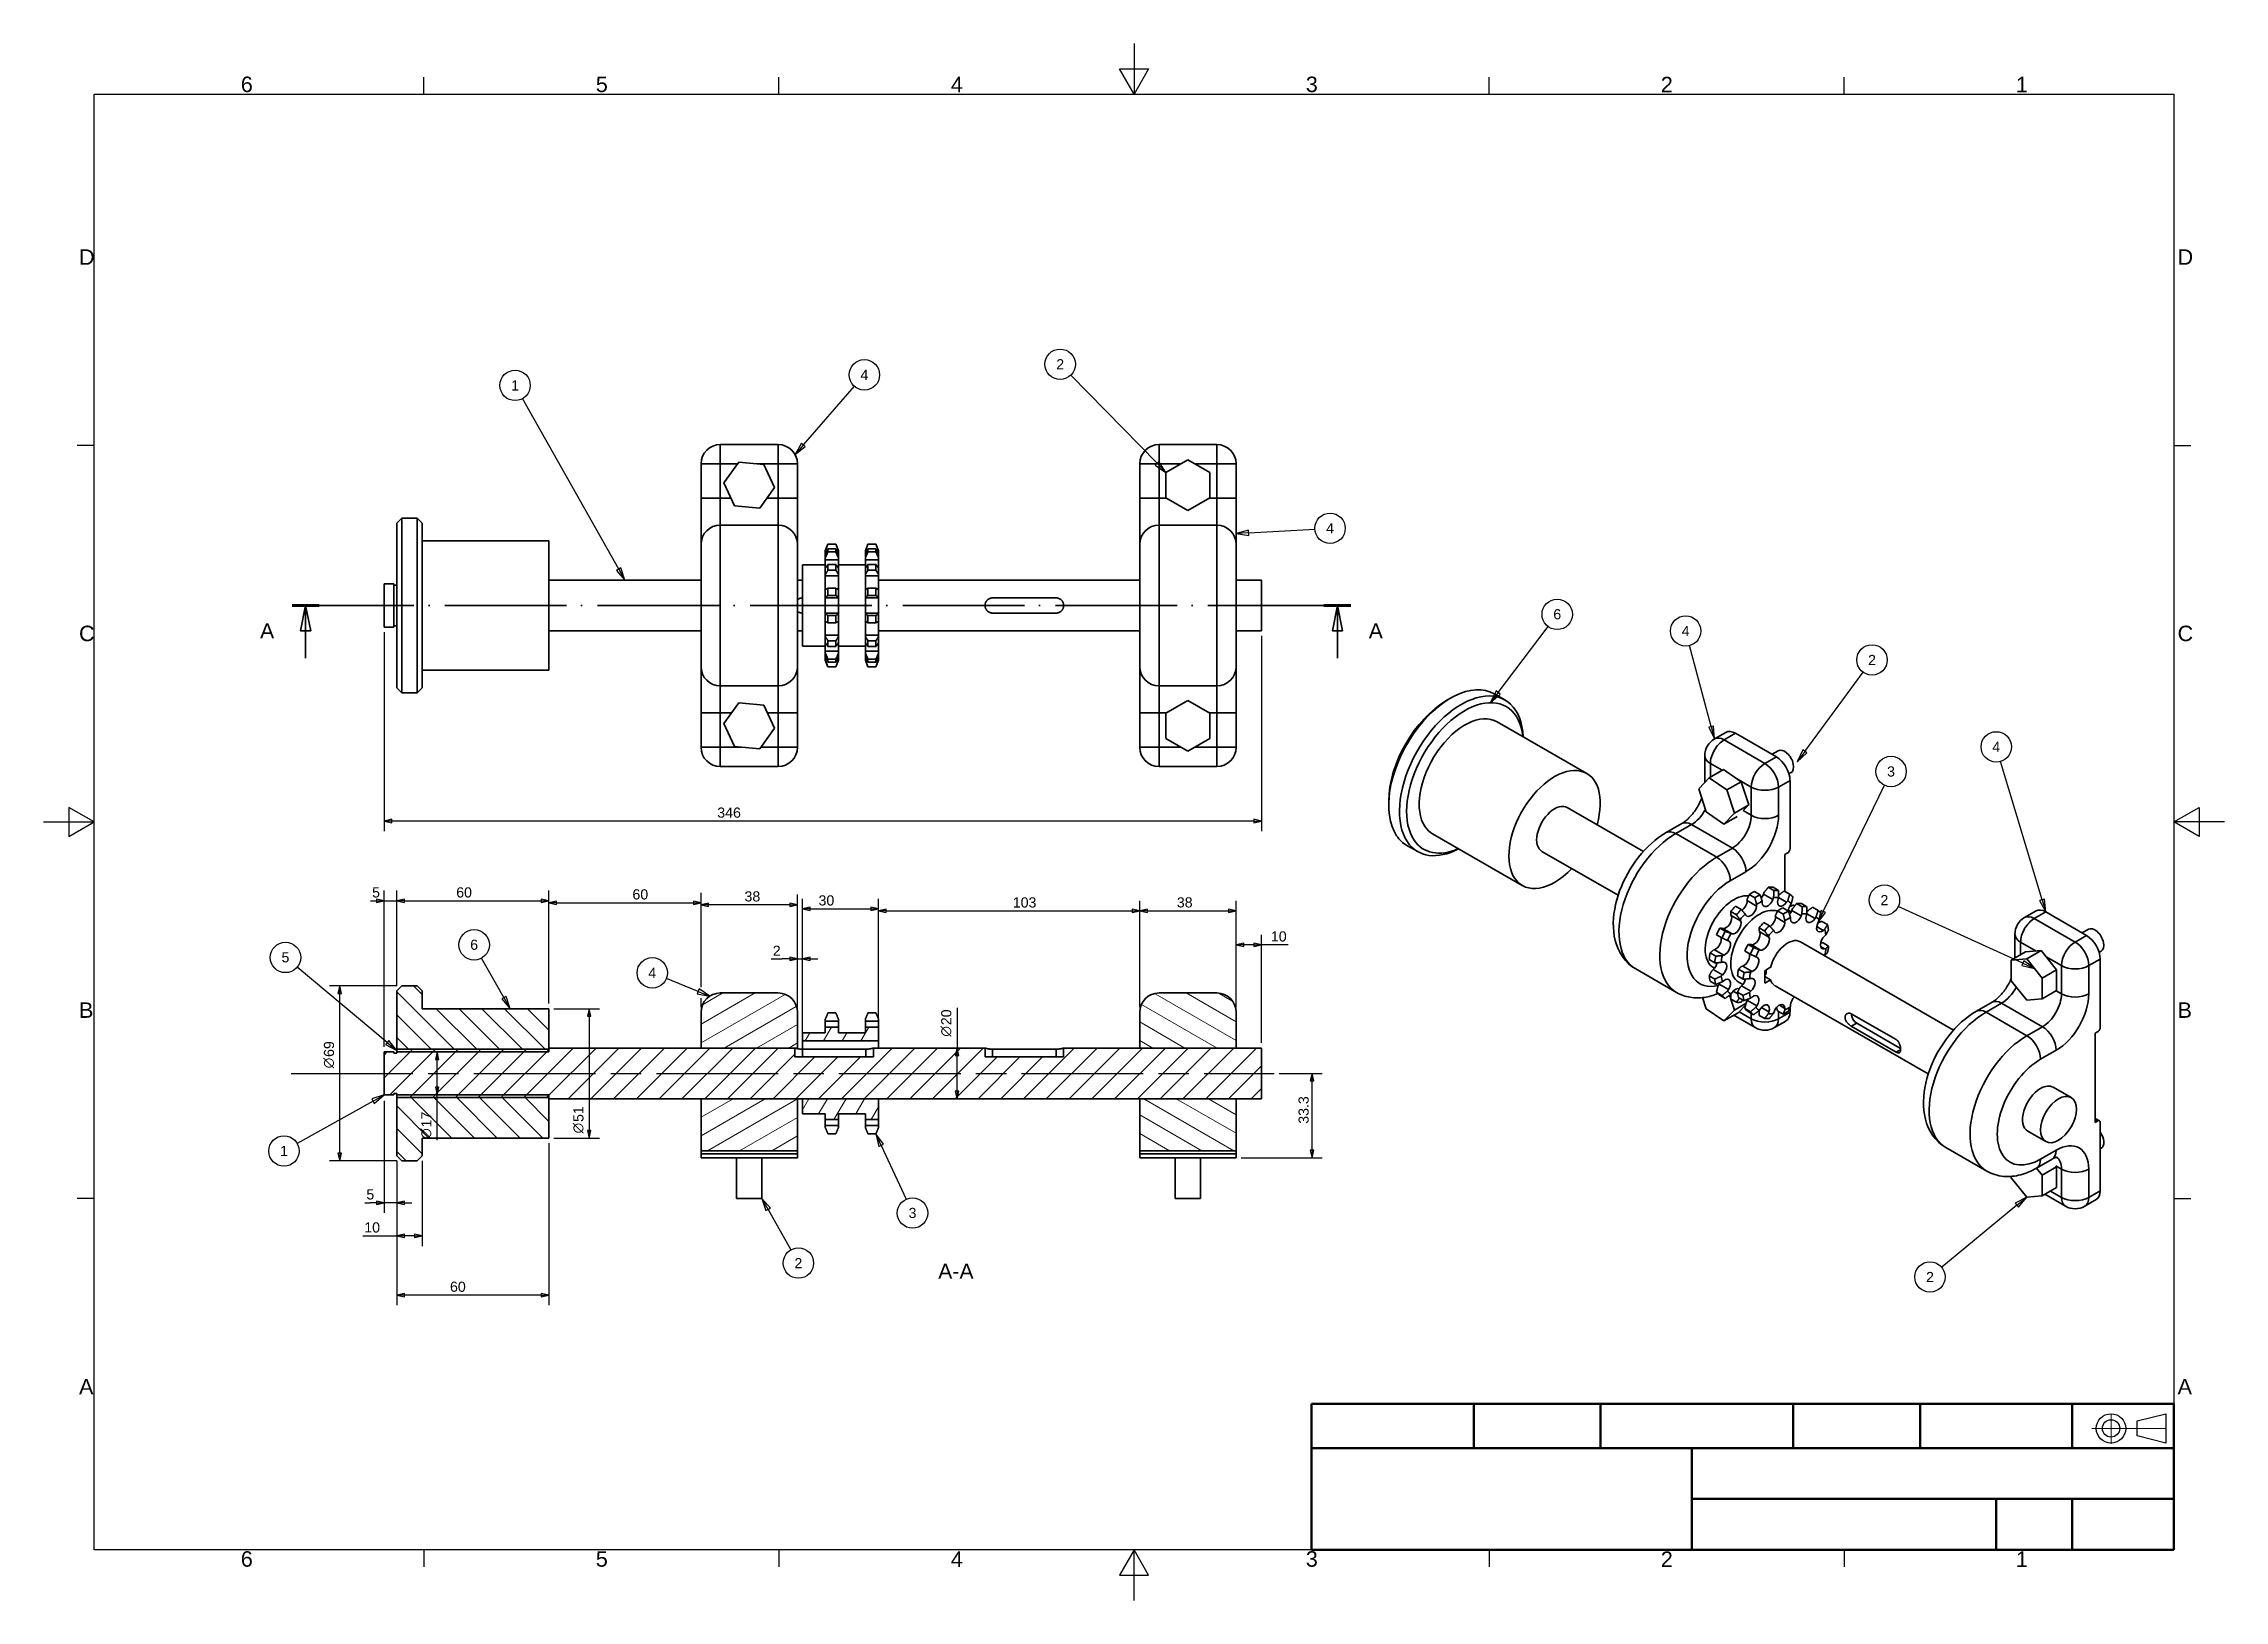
# Paper-space layout 'Middle Roller' of a CAD drawing. Header units: millimetres. Extents: x -10 to 420, y -10 to 297.
import ezdxf

# ---------------------------------------------------------------- set-up
doc = ezdxf.new("R2010")
doc.units = ezdxf.units.MM
for name, pattern in [('ACAD_ISO04W100', [30, 24, -3, 0, -3]), ('ACAD_ISO08W100', [36, 24, -3, 6, -3]), ('ACAD_ISO09W100', [45, 24, -3, 6, -3, 6, -3])]:
    doc.linetypes.add(name, pattern=pattern)
for name, color, linetype, lineweight in [('2dTransBorder', 255, 'Continuous', 35), ('2dTransTitleBlock', 255, 'Continuous', 35), ('Centerline', 255, 'ACAD_ISO08W100', 25), ('Dimensions', 5, 'Continuous', 25), ('Hatch', 7, 'Continuous', 25), ('Leader Lines', 5, 'Continuous', 25), ('Section View Lines', 255, 'ACAD_ISO09W100', 70), ('Tangent Edges', 255, 'Continuous', 50), ('Visible Edges', 255, 'Continuous', 50)]:
    doc.layers.add(name, color=color, linetype=linetype, lineweight=lineweight)
doc.layers.add('Title', color=7, linetype='Continuous')
doc.styles.add('Current-ISO', font='ARIAL.TTF')
doc.styles.add('Text Style12', font='AIGDT___.TTF')
doc.styles.add('Text Style29', font='ARIAL.TTF')
doc.styles.add('Text Style31', font='ARIAL.TTF')
doc.styles.add('Text Style5', font='ARIAL.TTF')
pattern_1 = [(45, (-4.61, -4.6105), (-2.245064, 2.245064), [])]
pattern_2 = [(60, (-4.61, -4.6105), (-2.74963, 1.5875), [])]
pattern_3 = [(30, (-4.61, -4.6105), (-1.5875, 2.74963), [])]
pattern_4 = [(150, (-4.61, -4.6105), (-1.5875, -2.74963), [])]
pattern_5 = [(135, (-4.61, -4.6105), (-2.245064, -2.245064), [])]

psp = doc.layouts.new('Middle Roller')

# ---------------------------------------------------------------- texts
at = {"linetype": 'Continuous', "lineweight": 50, "insert": (166.78, 53.81), "char_height": 3, "attachment_point": 7, "style": 'Text Style31'}
psp.add_mtext('A-A ', dxfattribs=at)

# ---------------------------------------------------------------- blocks, each defined once
blk = doc.blocks.new('2dTransSection0')
at = {"color": 179}
for points in [[(47.66, 186.19), (46.66, 191.19), (45.66, 186.19), (47.66, 186.19)], [(251.11, 186.19), (250.11, 191.19), (249.11, 186.19), (251.11, 186.19)]]:
    blk.add_solid(points, dxfattribs=at)
at = {"layer": 'Section View Lines', "color": 179, "linetype": 'ACAD_ISO04W100', "lineweight": 35, "true_color": 0x262659}
for p, q in [((43.99, 191.19), (252.78, 191.19)), ((46.66, 191.19), (45.66, 186.19)), ((46.66, 186.19), (46.66, 191.19)), ((47.66, 186.19), (46.66, 191.19)), ((250.11, 191.19), (249.11, 186.19)), ((250.11, 186.19), (250.11, 191.19)), ((251.11, 186.19), (250.11, 191.19)), ((45.66, 186.19), (47.66, 186.19)), ((46.66, 180.84), (46.66, 186.19)), ((249.11, 186.19), (251.11, 186.19)), ((250.11, 180.84), (250.11, 186.19))]:
    blk.add_line(p, q, dxfattribs=at)
at = {"layer": 'Section View Lines', "color": 179, "linetype": 'ACAD_ISO04W100', "lineweight": 70, "true_color": 0x262659}
for p, q in [((43.99, 191.19), (49.33, 191.19)), ((247.44, 191.19), (252.78, 191.19))]:
    blk.add_line(p, q, dxfattribs=at)
at = {"layer": 'Section View Lines', "color": 179, "linetype": 'ACAD_ISO04W100', "lineweight": 35, "true_color": 0x262659}
for points in [[(47.66, 186.19), (46.66, 191.19), (45.66, 186.19), (47.66, 186.19)], [(251.11, 186.19), (250.11, 191.19), (249.11, 186.19), (251.11, 186.19)]]:
    blk.add_lwpolyline(points, dxfattribs=at)
at = {"layer": 'Section View Lines', "color": 178, "linetype": 'ACAD_ISO04W100', "lineweight": 35, "true_color": 0x000002, "char_height": 3, "attachment_point": 7, "style": 'Text Style31'}
for insert in [(37.68, 184.69), (256.28, 184.69)]:
    blk.add_mtext('A', dxfattribs=dict(at, insert=insert))
blk = doc.blocks.new('2dTransSymbol1')
at = {"color": 179}
for points in [[(60.63, 132.61), (62.13, 132.96), (60.63, 133.31), (60.63, 132.61)], [(66.13, 133.31), (64.63, 132.96), (66.13, 132.61), (66.13, 133.31)]]:
    blk.add_solid(points, dxfattribs=at)
at = {"layer": 'Dimensions', "color": 179, "linetype": 'Continuous', "lineweight": 25, "true_color": 0x262659}
for p, q in [((62.13, 132.96), (60.63, 133.31)), ((60.63, 133.31), (60.63, 132.61)), ((62.13, 104.18), (62.13, 134.96)), ((64.63, 116.18), (64.63, 134.96)), ((66.13, 133.31), (64.63, 132.96)), ((66.13, 132.61), (66.13, 133.31)), ((59.47, 132.96), (60.55, 132.96)), ((60.63, 132.96), (60.55, 132.96)), ((60.63, 132.96), (62.13, 132.96)), ((60.63, 132.61), (62.13, 132.96)), ((62.13, 132.96), (64.63, 132.96)), ((66.13, 132.96), (64.63, 132.96)), ((64.63, 132.96), (66.13, 132.61)), ((66.13, 132.96), (67.63, 132.96))]:
    blk.add_line(p, q, dxfattribs=at)
for points in [[(60.63, 132.61), (62.13, 132.96), (60.63, 133.31), (60.63, 132.61)], [(66.13, 133.31), (64.63, 132.96), (66.13, 132.61), (66.13, 133.31)]]:
    blk.add_lwpolyline(points, dxfattribs=at)
at = {"layer": 'Dimensions', "linetype": 'Continuous', "lineweight": 25, "insert": (59.77, 133.59), "char_height": 2, "attachment_point": 7, "style": 'Text Style5'}
blk.add_mtext('5', dxfattribs=at)
blk = doc.blocks.new('2dTransSymbol2')
at = {"color": 179}
for points in [[(66.13, 133.31), (64.63, 132.96), (66.13, 132.61), (66.13, 133.31)], [(93.13, 132.61), (94.63, 132.96), (93.13, 133.31), (93.13, 132.61)]]:
    blk.add_solid(points, dxfattribs=at)
at = {"layer": 'Dimensions', "color": 179, "linetype": 'Continuous', "lineweight": 25, "true_color": 0x262659}
for p, q in [((64.63, 116.18), (64.63, 134.96)), ((66.13, 133.31), (64.63, 132.96)), ((66.13, 132.61), (66.13, 133.31)), ((94.63, 132.96), (93.13, 133.31)), ((93.13, 133.31), (93.13, 132.61)), ((94.63, 112.68), (94.63, 134.96)), ((66.13, 132.96), (64.63, 132.96)), ((64.63, 132.96), (66.13, 132.61)), ((66.13, 132.96), (93.13, 132.96)), ((93.13, 132.96), (94.63, 132.96)), ((93.13, 132.61), (94.63, 132.96))]:
    blk.add_line(p, q, dxfattribs=at)
for points in [[(66.13, 133.31), (64.63, 132.96), (66.13, 132.61), (66.13, 133.31)], [(93.13, 132.61), (94.63, 132.96), (93.13, 133.31), (93.13, 132.61)]]:
    blk.add_lwpolyline(points, dxfattribs=at)
at = {"layer": 'Dimensions', "linetype": 'Continuous', "lineweight": 25, "insert": (76.36, 133.59), "char_height": 2, "attachment_point": 7, "style": 'Text Style5'}
blk.add_mtext('60', dxfattribs=at)
blk = doc.blocks.new('2dTransSymbol3')
at = {"color": 179}
for points in [[(96.13, 132.91), (94.63, 132.56), (96.13, 132.21), (96.13, 132.91)], [(123.13, 132.21), (124.63, 132.56), (123.13, 132.91), (123.13, 132.21)]]:
    blk.add_solid(points, dxfattribs=at)
at = {"layer": 'Dimensions', "color": 179, "linetype": 'Continuous', "lineweight": 25, "true_color": 0x262659}
for p, q in [((94.63, 112.68), (94.63, 134.56)), ((124.63, 115.94), (124.63, 134.56)), ((96.13, 132.91), (94.63, 132.56)), ((96.13, 132.56), (94.63, 132.56)), ((94.63, 132.56), (96.13, 132.21)), ((96.13, 132.21), (96.13, 132.91)), ((96.13, 132.56), (123.13, 132.56)), ((124.63, 132.56), (123.13, 132.91)), ((123.13, 132.91), (123.13, 132.21)), ((123.13, 132.56), (124.63, 132.56)), ((123.13, 132.21), (124.63, 132.56)), ((124.63, 111.98), (124.63, 113.79))]:
    blk.add_line(p, q, dxfattribs=at)
for points in [[(96.13, 132.91), (94.63, 132.56), (96.13, 132.21), (96.13, 132.91)], [(123.13, 132.21), (124.63, 132.56), (123.13, 132.91), (123.13, 132.21)]]:
    blk.add_lwpolyline(points, dxfattribs=at)
at = {"layer": 'Dimensions', "linetype": 'Continuous', "lineweight": 25, "insert": (111.1, 133.2), "char_height": 2, "attachment_point": 7, "style": 'Text Style5'}
blk.add_mtext('60', dxfattribs=at)
blk = doc.blocks.new('2dTransSymbol4')
at = {"color": 179}
for points in [[(126.13, 132.52), (124.63, 132.17), (126.13, 131.82), (126.13, 132.52)], [(142.13, 131.82), (143.63, 132.17), (142.13, 132.52), (142.13, 131.82)]]:
    blk.add_solid(points, dxfattribs=at)
at = {"layer": 'Dimensions', "color": 179, "linetype": 'Continuous', "lineweight": 25, "true_color": 0x262659}
for p, q in [((124.63, 115.94), (124.63, 134.17)), ((143.63, 111.98), (143.63, 134.17)), ((126.13, 132.52), (124.63, 132.17)), ((126.13, 132.17), (124.63, 132.17)), ((124.63, 132.17), (126.13, 131.82)), ((126.13, 131.82), (126.13, 132.52)), ((142.13, 132.17), (126.13, 132.17)), ((143.63, 132.17), (142.13, 132.52)), ((142.13, 132.52), (142.13, 131.82)), ((142.13, 132.17), (143.63, 132.17)), ((142.13, 131.82), (143.63, 132.17)), ((124.63, 111.98), (124.63, 113.79))]:
    blk.add_line(p, q, dxfattribs=at)
for points in [[(126.13, 132.52), (124.63, 132.17), (126.13, 131.82), (126.13, 132.52)], [(142.13, 131.82), (143.63, 132.17), (142.13, 132.52), (142.13, 131.82)]]:
    blk.add_lwpolyline(points, dxfattribs=at)
at = {"layer": 'Dimensions', "linetype": 'Continuous', "lineweight": 25, "insert": (133.2, 132.8), "char_height": 2, "attachment_point": 7, "style": 'Text Style5'}
blk.add_mtext('38', dxfattribs=at)
blk = doc.blocks.new('2dTransSymbol5')
at = {"color": 179}
for points in [[(142.13, 121.16), (143.63, 121.51), (142.13, 121.86), (142.13, 121.16)], [(146.13, 121.86), (144.63, 121.51), (146.13, 121.16), (146.13, 121.86)]]:
    blk.add_solid(points, dxfattribs=at)
at = {"layer": 'Dimensions', "color": 179, "linetype": 'Continuous', "lineweight": 25, "true_color": 0x262659}
for p, q in [((138.48, 121.51), (140.63, 121.51)), ((142.13, 121.51), (140.63, 121.51)), ((143.63, 121.51), (142.13, 121.86)), ((142.13, 121.86), (142.13, 121.16)), ((142.13, 121.51), (143.63, 121.51)), ((142.13, 121.16), (143.63, 121.51)), ((143.63, 111.98), (143.63, 123.51)), ((143.63, 121.51), (144.63, 121.51)), ((144.63, 106.33), (144.63, 123.51)), ((146.13, 121.86), (144.63, 121.51)), ((146.13, 121.51), (144.63, 121.51)), ((144.63, 121.51), (146.13, 121.16)), ((146.13, 121.16), (146.13, 121.86)), ((146.13, 121.51), (147.63, 121.51))]:
    blk.add_line(p, q, dxfattribs=at)
for points in [[(142.13, 121.16), (143.63, 121.51), (142.13, 121.86), (142.13, 121.16)], [(146.13, 121.86), (144.63, 121.51), (146.13, 121.16), (146.13, 121.86)]]:
    blk.add_lwpolyline(points, dxfattribs=at)
at = {"layer": 'Dimensions', "color": 18, "linetype": 'Continuous', "lineweight": 25, "true_color": 0x000000, "insert": (138.78, 122.11), "char_height": 2, "attachment_point": 7, "style": 'Text Style5'}
blk.add_mtext('2', dxfattribs=at)
blk = doc.blocks.new('2dTransSymbol6')
at = {"color": 179}
for points in [[(146.13, 131.73), (144.63, 131.38), (146.13, 131.03), (146.13, 131.73)], [(158.13, 131.03), (159.63, 131.38), (158.13, 131.73), (158.13, 131.03)]]:
    blk.add_solid(points, dxfattribs=at)
at = {"layer": 'Dimensions', "color": 179, "linetype": 'Continuous', "lineweight": 25, "true_color": 0x262659}
for p, q in [((144.63, 106.33), (144.63, 133.38)), ((159.63, 106.33), (159.63, 133.38)), ((146.13, 131.73), (144.63, 131.38)), ((146.13, 131.38), (144.63, 131.38)), ((144.63, 131.38), (146.13, 131.03)), ((146.13, 131.03), (146.13, 131.73)), ((146.13, 131.38), (158.13, 131.38)), ((159.63, 131.38), (158.13, 131.73)), ((158.13, 131.73), (158.13, 131.03)), ((158.13, 131.38), (159.63, 131.38)), ((158.13, 131.03), (159.63, 131.38))]:
    blk.add_line(p, q, dxfattribs=at)
for points in [[(146.13, 131.73), (144.63, 131.38), (146.13, 131.03), (146.13, 131.73)], [(158.13, 131.03), (159.63, 131.38), (158.13, 131.73), (158.13, 131.03)]]:
    blk.add_lwpolyline(points, dxfattribs=at)
at = {"layer": 'Dimensions', "linetype": 'Continuous', "lineweight": 25, "insert": (147.8, 132.01), "char_height": 2, "attachment_point": 7, "style": 'Text Style5'}
blk.add_mtext('30', dxfattribs=at)
blk = doc.blocks.new('2dTransSymbol7')
at = {"color": 179}
for points in [[(161.13, 131.33), (159.63, 130.98), (161.13, 130.63), (161.13, 131.33)], [(209.63, 130.63), (211.13, 130.98), (209.63, 131.33), (209.63, 130.63)]]:
    blk.add_solid(points, dxfattribs=at)
at = {"layer": 'Dimensions', "color": 179, "linetype": 'Continuous', "lineweight": 25, "true_color": 0x262659}
for p, q in [((159.63, 109.04), (159.63, 132.98)), ((161.13, 131.33), (159.63, 130.98)), ((161.13, 130.98), (159.63, 130.98)), ((159.63, 130.98), (161.13, 130.63)), ((161.13, 130.63), (161.13, 131.33)), ((161.13, 130.98), (209.63, 130.98)), ((211.13, 130.98), (209.63, 131.33)), ((209.63, 131.33), (209.63, 130.63)), ((209.63, 130.98), (211.13, 130.98)), ((209.63, 130.63), (211.13, 130.98)), ((211.13, 111.98), (211.13, 132.98))]:
    blk.add_line(p, q, dxfattribs=at)
for points in [[(161.13, 131.33), (159.63, 130.98), (161.13, 130.63), (161.13, 131.33)], [(209.63, 130.63), (211.13, 130.98), (209.63, 131.33), (209.63, 130.63)]]:
    blk.add_lwpolyline(points, dxfattribs=at)
at = {"layer": 'Dimensions', "color": 178, "linetype": 'Continuous', "lineweight": 25, "true_color": 0x000001, "insert": (186.1, 131.61), "char_height": 2, "attachment_point": 7, "line_spacing_factor": 0.35, "style": 'Text Style5'}
blk.add_mtext('103', dxfattribs=at)
blk = doc.blocks.new('2dTransSymbol8')
at = {"color": 179}
for points in [[(212.63, 131.33), (211.13, 130.98), (212.63, 130.63), (212.63, 131.33)], [(228.63, 130.63), (230.13, 130.98), (228.63, 131.33), (228.63, 130.63)]]:
    blk.add_solid(points, dxfattribs=at)
at = {"layer": 'Dimensions', "color": 179, "linetype": 'Continuous', "lineweight": 25, "true_color": 0x262659}
for p, q in [((211.13, 111.98), (211.13, 132.98)), ((212.63, 131.33), (211.13, 130.98)), ((212.63, 130.98), (211.13, 130.98)), ((211.13, 130.98), (212.63, 130.63)), ((212.63, 130.63), (212.63, 131.33)), ((212.63, 130.98), (228.63, 130.98)), ((230.13, 130.98), (228.63, 131.33)), ((228.63, 131.33), (228.63, 130.63)), ((228.63, 130.98), (230.13, 130.98)), ((228.63, 130.63), (230.13, 130.98)), ((230.13, 111.98), (230.13, 132.98))]:
    blk.add_line(p, q, dxfattribs=at)
for points in [[(212.63, 131.33), (211.13, 130.98), (212.63, 130.63), (212.63, 131.33)], [(228.63, 130.63), (230.13, 130.98), (228.63, 131.33), (228.63, 130.63)]]:
    blk.add_lwpolyline(points, dxfattribs=at)
at = {"layer": 'Dimensions', "linetype": 'Continuous', "lineweight": 25, "insert": (218.45, 131.62), "char_height": 2, "attachment_point": 7, "style": 'Text Style5'}
blk.add_mtext('38', dxfattribs=at)
blk = doc.blocks.new('2dTransSymbol9')
at = {"color": 179}
for points in [[(231.63, 124.62), (230.13, 124.27), (231.63, 123.92), (231.63, 124.62)], [(233.63, 123.92), (235.13, 124.27), (233.63, 124.62), (233.63, 123.92)]]:
    blk.add_solid(points, dxfattribs=at)
at = {"layer": 'Dimensions', "color": 179, "linetype": 'Continuous', "lineweight": 25, "true_color": 0x262659}
for p, q in [((230.13, 111.98), (230.13, 126.27)), ((235.13, 104.93), (235.13, 126.27)), ((231.63, 124.62), (230.13, 124.27)), ((231.63, 124.27), (230.13, 124.27)), ((230.13, 124.27), (231.63, 123.92)), ((231.63, 123.92), (231.63, 124.62)), ((233.63, 124.27), (231.63, 124.27)), ((235.13, 124.27), (233.63, 124.62)), ((233.63, 124.62), (233.63, 123.92)), ((233.63, 124.27), (235.13, 124.27)), ((233.63, 123.92), (235.13, 124.27)), ((240.41, 124.27), (235.13, 124.27))]:
    blk.add_line(p, q, dxfattribs=at)
for points in [[(231.63, 124.62), (230.13, 124.27), (231.63, 123.92), (231.63, 124.62)], [(233.63, 123.92), (235.13, 124.27), (233.63, 124.62), (233.63, 123.92)]]:
    blk.add_lwpolyline(points, dxfattribs=at)
at = {"layer": 'Dimensions', "color": 18, "linetype": 'Continuous', "lineweight": 25, "true_color": 0x000000, "insert": (237, 124.91), "char_height": 2, "attachment_point": 7, "style": 'Text Style5'}
blk.add_mtext('10', dxfattribs=at)
blk = doc.blocks.new('2dCenterLine1')
at = {"layer": 'Centerline', "lineweight": 25}
blk.add_line((43.83, 98.93), (237.63, 98.93), dxfattribs=at)
blk = doc.blocks.new('2dTransSymbol10')
at = {"color": 179}
for points in [[(245.45, 97.43), (245.1, 98.93), (244.75, 97.43), (245.45, 97.43)], [(244.75, 83.78), (245.1, 82.28), (245.45, 83.78), (244.75, 83.78)]]:
    blk.add_solid(points, dxfattribs=at)
at = {"layer": 'Dimensions', "color": 179, "linetype": 'Continuous', "lineweight": 25, "true_color": 0x262659}
for p, q in [((238.63, 98.93), (247.1, 98.93)), ((245.1, 98.93), (244.75, 97.43)), ((245.1, 97.43), (245.1, 98.93)), ((245.45, 97.43), (245.1, 98.93)), ((244.75, 97.43), (245.45, 97.43)), ((245.1, 83.78), (245.1, 97.43)), ((231.13, 82.28), (247.1, 82.28)), ((244.75, 83.78), (245.1, 82.28)), ((245.45, 83.78), (244.75, 83.78)), ((245.1, 83.78), (245.1, 82.28)), ((245.1, 82.28), (245.45, 83.78))]:
    blk.add_line(p, q, dxfattribs=at)
for points in [[(245.45, 97.43), (245.1, 98.93), (244.75, 97.43), (245.45, 97.43)], [(244.75, 83.78), (245.1, 82.28), (245.45, 83.78), (244.75, 83.78)]]:
    blk.add_lwpolyline(points, dxfattribs=at)
at = {"layer": 'Dimensions', "linetype": 'Continuous', "lineweight": 25, "insert": (244.47, 88.99), "char_height": 2, "attachment_point": 7, "rotation": 90, "style": 'Text Style5'}
blk.add_mtext('33.3', dxfattribs=at)
blk = doc.blocks.new('2dTransSymbol11')
at = {"color": 179}
for points in [[(102.93, 110.18), (102.58, 111.68), (102.23, 110.18), (102.93, 110.18)], [(102.23, 87.68), (102.58, 86.18), (102.93, 87.68), (102.23, 87.68)]]:
    blk.add_solid(points, dxfattribs=at)
at = {"layer": 'Dimensions', "color": 179, "linetype": 'Continuous', "lineweight": 25, "true_color": 0x262659}
for p, q in [((95.63, 111.68), (104.58, 111.68)), ((102.58, 111.68), (102.23, 110.18)), ((102.23, 110.18), (102.93, 110.18)), ((102.58, 110.18), (102.58, 111.68)), ((102.93, 110.18), (102.58, 111.68)), ((102.58, 110.18), (102.58, 87.68)), ((95.63, 86.18), (104.58, 86.18)), ((102.23, 87.68), (102.58, 86.18)), ((102.93, 87.68), (102.23, 87.68)), ((102.58, 87.68), (102.58, 86.18)), ((102.58, 86.18), (102.93, 87.68))]:
    blk.add_line(p, q, dxfattribs=at)
for points in [[(102.93, 110.18), (102.58, 111.68), (102.23, 110.18), (102.93, 110.18)], [(102.23, 87.68), (102.58, 86.18), (102.93, 87.68), (102.23, 87.68)]]:
    blk.add_lwpolyline(points, dxfattribs=at)
at = {"layer": 'Dimensions', "linetype": 'Continuous', "lineweight": 25, "char_height": 2, "attachment_point": 7, "rotation": 90}
for s, insert, style in [('51', (101.48, 89.34), 'Text Style5'), ('n', (101.48, 87.09), 'Text Style12')]:
    blk.add_mtext(s, dxfattribs=dict(at, insert=insert, style=style))
blk = doc.blocks.new('2dTransSymbol12')
at = {"color": 179}
for points in [[(66.13, 55.54), (64.63, 55.19), (66.13, 54.84), (66.13, 55.54)], [(93.13, 54.84), (94.63, 55.19), (93.13, 55.54), (93.13, 54.84)]]:
    blk.add_solid(points, dxfattribs=at)
at = {"layer": 'Dimensions', "color": 179, "linetype": 'Continuous', "lineweight": 25, "true_color": 0x262659}
for p, q in [((94.63, 85.18), (94.63, 53.19)), ((64.63, 81.68), (64.63, 53.19)), ((66.13, 55.54), (64.63, 55.19)), ((66.13, 55.19), (64.63, 55.19)), ((64.63, 55.19), (66.13, 54.84)), ((66.13, 54.84), (66.13, 55.54)), ((93.13, 55.19), (66.13, 55.19)), ((94.63, 55.19), (93.13, 55.54)), ((93.13, 55.54), (93.13, 54.84)), ((93.13, 55.19), (94.63, 55.19)), ((93.13, 54.84), (94.63, 55.19))]:
    blk.add_line(p, q, dxfattribs=at)
for points in [[(66.13, 55.54), (64.63, 55.19), (66.13, 54.84), (66.13, 55.54)], [(93.13, 54.84), (94.63, 55.19), (93.13, 55.54), (93.13, 54.84)]]:
    blk.add_lwpolyline(points, dxfattribs=at)
at = {"layer": 'Dimensions', "color": 18, "linetype": 'Continuous', "lineweight": 25, "true_color": 0x000000, "insert": (75.13, 55.83), "char_height": 2, "attachment_point": 7, "style": 'Text Style5'}
blk.add_mtext('60', dxfattribs=at)
blk = doc.blocks.new('2dTransSymbol13')
at = {"color": 179}
for points in [[(53.74, 114.68), (53.39, 116.18), (53.04, 114.68), (53.74, 114.68)], [(53.04, 83.18), (53.39, 81.68), (53.74, 83.18), (53.04, 83.18)]]:
    blk.add_solid(points, dxfattribs=at)
at = {"layer": 'Dimensions', "color": 179, "linetype": 'Continuous', "lineweight": 25, "true_color": 0x262659}
for p, q in [((64.63, 116.18), (51.39, 116.18)), ((53.39, 116.18), (53.04, 114.68)), ((53.39, 114.68), (53.39, 116.18)), ((53.74, 114.68), (53.39, 116.18)), ((53.04, 114.68), (53.74, 114.68)), ((53.39, 83.18), (53.39, 114.68)), ((53.04, 83.18), (53.39, 81.68)), ((53.74, 83.18), (53.04, 83.18)), ((53.39, 83.18), (53.39, 81.68)), ((53.39, 81.68), (53.74, 83.18)), ((64.63, 81.68), (51.39, 81.68))]:
    blk.add_line(p, q, dxfattribs=at)
for points in [[(53.74, 114.68), (53.39, 116.18), (53.04, 114.68), (53.74, 114.68)], [(53.04, 83.18), (53.39, 81.68), (53.74, 83.18), (53.04, 83.18)]]:
    blk.add_lwpolyline(points, dxfattribs=at)
at = {"layer": 'Dimensions', "color": 178, "linetype": 'Continuous', "lineweight": 25, "true_color": 0x000001, "insert": (52.29, 102.17), "char_height": 2, "attachment_point": 7, "rotation": 90, "style": 'Text Style5'}
blk.add_mtext('69', dxfattribs=at)
at = {"layer": 'Dimensions', "linetype": 'Continuous', "lineweight": 25, "insert": (52.29, 99.93), "char_height": 2, "attachment_point": 7, "rotation": 90, "style": 'Text Style12'}
blk.add_mtext('n', dxfattribs=at)
blk = doc.blocks.new('2dTransSymbol14')
at = {"color": 179}
for points in [[(175.46, 102.43), (175.11, 103.93), (174.76, 102.43), (175.46, 102.43)], [(174.76, 95.43), (175.11, 93.93), (175.46, 95.43), (174.76, 95.43)]]:
    blk.add_solid(points, dxfattribs=at)
at = {"layer": 'Dimensions', "color": 179, "linetype": 'Continuous', "lineweight": 25, "true_color": 0x262659}
for p, q in [((175.11, 111.83), (175.11, 103.93)), ((175.11, 103.93), (174.76, 102.43)), ((175.11, 102.43), (175.11, 103.93)), ((175.46, 102.43), (175.11, 103.93)), ((174.76, 102.43), (175.46, 102.43)), ((175.11, 95.43), (175.11, 102.43)), ((174.76, 95.43), (175.11, 93.93)), ((175.46, 95.43), (174.76, 95.43)), ((175.11, 95.43), (175.11, 93.93)), ((175.11, 93.93), (175.46, 95.43))]:
    blk.add_line(p, q, dxfattribs=at)
for points in [[(175.46, 102.43), (175.11, 103.93), (174.76, 102.43), (175.46, 102.43)], [(174.76, 95.43), (175.11, 93.93), (175.46, 95.43), (174.76, 95.43)]]:
    blk.add_lwpolyline(points, dxfattribs=at)
at = {"layer": 'Dimensions', "linetype": 'Continuous', "lineweight": 25, "insert": (174.01, 106.18), "char_height": 2, "attachment_point": 7, "rotation": 90, "style": 'Text Style12'}
blk.add_mtext('n', dxfattribs=at)
at = {"layer": 'Dimensions', "color": 18, "linetype": 'Continuous', "lineweight": 25, "true_color": 0x000000, "insert": (174.01, 108.43), "char_height": 2, "attachment_point": 7, "rotation": 90, "style": 'Text Style5'}
blk.add_mtext('20', dxfattribs=at)
blk = doc.blocks.new('2dTransSymbol15')
at = {"color": 179}
for points in [[(63.63, 149.03), (62.13, 148.68), (63.63, 148.33), (63.63, 149.03)], [(233.63, 148.33), (235.13, 148.68), (233.63, 149.03), (233.63, 148.33)]]:
    blk.add_solid(points, dxfattribs=at)
at = {"layer": 'Dimensions', "color": 179, "linetype": 'Continuous', "lineweight": 25, "true_color": 0x262659}
for p, q in [((62.13, 185.94), (62.13, 146.68)), ((235.13, 185.19), (235.13, 146.68)), ((63.63, 149.03), (62.13, 148.68)), ((63.63, 148.68), (62.13, 148.68)), ((62.13, 148.68), (63.63, 148.33)), ((63.63, 148.33), (63.63, 149.03)), ((233.63, 148.68), (63.63, 148.68)), ((235.13, 148.68), (233.63, 149.03)), ((233.63, 149.03), (233.63, 148.33)), ((233.63, 148.68), (235.13, 148.68)), ((233.63, 148.33), (235.13, 148.68))]:
    blk.add_line(p, q, dxfattribs=at)
for points in [[(63.63, 149.03), (62.13, 148.68), (63.63, 148.33), (63.63, 149.03)], [(233.63, 148.33), (235.13, 148.68), (233.63, 149.03), (233.63, 148.33)]]:
    blk.add_lwpolyline(points, dxfattribs=at)
at = {"layer": 'Dimensions', "color": 18, "linetype": 'Continuous', "lineweight": 25, "true_color": 0x000000, "insert": (127.83, 149.32), "char_height": 2, "attachment_point": 7, "style": 'Text Style5'}
blk.add_mtext('346', dxfattribs=at)
blk = doc.blocks.new('2dTransSymbol16')
at = {"color": 179}
for points in [[(72.94, 101.68), (72.59, 103.18), (72.24, 101.68), (72.94, 101.68)], [(72.24, 96.18), (72.59, 94.68), (72.94, 96.18), (72.24, 96.18)]]:
    blk.add_solid(points, dxfattribs=at)
at = {"layer": 'Dimensions', "color": 179, "linetype": 'Continuous', "lineweight": 25, "true_color": 0x262659}
for p, q in [((72.59, 103.18), (72.24, 101.68)), ((72.24, 101.68), (72.94, 101.68)), ((72.59, 101.68), (72.59, 103.18)), ((72.94, 101.68), (72.59, 103.18)), ((72.59, 96.18), (72.59, 101.68)), ((72.24, 96.18), (72.59, 94.68)), ((72.94, 96.18), (72.24, 96.18)), ((72.59, 96.18), (72.59, 94.68)), ((72.59, 94.68), (72.94, 96.18)), ((72.59, 85.73), (72.59, 94.68))]:
    blk.add_line(p, q, dxfattribs=at)
for points in [[(72.94, 101.68), (72.59, 103.18), (72.24, 101.68), (72.94, 101.68)], [(72.24, 96.18), (72.59, 94.68), (72.94, 96.18), (72.24, 96.18)]]:
    blk.add_lwpolyline(points, dxfattribs=at)
at = {"layer": 'Dimensions', "linetype": 'Continuous', "lineweight": 25, "char_height": 2, "attachment_point": 7, "rotation": 90}
for s, insert, style in [('17', (71.48, 88.27), 'Text Style5'), ('n', (71.48, 86.03), 'Text Style12')]:
    blk.add_mtext(s, dxfattribs=dict(at, insert=insert, style=style))
blk = doc.blocks.new('2dTransSymbol17')
at = {"color": 179}
for points in [[(60.63, 73.05), (62.13, 73.4), (60.63, 73.75), (60.63, 73.05)], [(66.13, 73.75), (64.63, 73.4), (66.13, 73.05), (66.13, 73.75)]]:
    blk.add_solid(points, dxfattribs=at)
at = {"layer": 'Dimensions', "color": 179, "linetype": 'Continuous', "lineweight": 25, "true_color": 0x262659}
for p, q in [((62.13, 93.53), (62.13, 71.4)), ((64.63, 81.68), (64.63, 71.4)), ((58.34, 73.4), (59.42, 73.4)), ((60.63, 73.4), (59.42, 73.4)), ((62.13, 73.4), (60.63, 73.75)), ((60.63, 73.75), (60.63, 73.05)), ((60.63, 73.4), (62.13, 73.4)), ((60.63, 73.05), (62.13, 73.4)), ((64.63, 73.4), (62.13, 73.4)), ((66.13, 73.75), (64.63, 73.4)), ((66.13, 73.4), (64.63, 73.4)), ((64.63, 73.4), (66.13, 73.05)), ((66.13, 73.05), (66.13, 73.75)), ((66.13, 73.4), (67.63, 73.4))]:
    blk.add_line(p, q, dxfattribs=at)
for points in [[(60.63, 73.05), (62.13, 73.4), (60.63, 73.75), (60.63, 73.05)], [(66.13, 73.75), (64.63, 73.4), (66.13, 73.05), (66.13, 73.75)]]:
    blk.add_lwpolyline(points, dxfattribs=at)
at = {"layer": 'Dimensions', "linetype": 'Continuous', "lineweight": 25, "insert": (58.64, 74.03), "char_height": 2, "attachment_point": 7, "style": 'Text Style5'}
blk.add_mtext('5', dxfattribs=at)
blk = doc.blocks.new('2dTransSymbol18')
at = {"color": 179}
for points in [[(66.13, 67.23), (64.63, 66.88), (66.13, 66.53), (66.13, 67.23)], [(68.13, 66.53), (69.63, 66.88), (68.13, 67.23), (68.13, 66.53)]]:
    blk.add_solid(points, dxfattribs=at)
at = {"layer": 'Dimensions', "color": 179, "linetype": 'Continuous', "lineweight": 25, "true_color": 0x262659}
for p, q in [((64.63, 81.68), (64.63, 64.88)), ((69.63, 81.68), (69.63, 64.88)), ((57.93, 66.88), (64.63, 66.88)), ((66.13, 67.23), (64.63, 66.88)), ((66.13, 66.88), (64.63, 66.88)), ((64.63, 66.88), (66.13, 66.53)), ((66.13, 66.53), (66.13, 67.23)), ((68.13, 66.88), (66.13, 66.88)), ((69.63, 66.88), (68.13, 67.23)), ((68.13, 67.23), (68.13, 66.53)), ((68.13, 66.88), (69.63, 66.88)), ((68.13, 66.53), (69.63, 66.88))]:
    blk.add_line(p, q, dxfattribs=at)
for points in [[(66.13, 67.23), (64.63, 66.88), (66.13, 66.53), (66.13, 67.23)], [(68.13, 66.53), (69.63, 66.88), (68.13, 67.23), (68.13, 66.53)]]:
    blk.add_lwpolyline(points, dxfattribs=at)
at = {"layer": 'Dimensions', "color": 18, "linetype": 'Continuous', "lineweight": 25, "true_color": 0x010000, "insert": (58.23, 67.52), "char_height": 2, "attachment_point": 7, "style": 'Text Style5'}
blk.add_mtext('10', dxfattribs=at)
blk = doc.blocks.new('2dTransSymbol19')
at = {"color": 179}
blk.add_solid([(107.97, 198.12), (109.63, 196.19), (108.84, 198.62), (107.97, 198.12)], dxfattribs=at)
at = {"layer": 'Leader Lines', "color": 179, "linetype": 'Continuous', "lineweight": 25, "true_color": 0x262659}
for p, q in [((108.4, 198.37), (89.44, 231.99)), ((108.84, 198.62), (107.97, 198.12)), ((107.97, 198.12), (109.63, 196.19)), ((108.4, 198.37), (109.63, 196.19)), ((109.63, 196.19), (108.84, 198.62))]:
    blk.add_line(p, q, dxfattribs=at)
blk.add_lwpolyline([(107.97, 198.12), (109.63, 196.19), (108.84, 198.62), (107.97, 198.12)], dxfattribs=at)
blk.add_circle((87.96, 234.6), 3, dxfattribs=at)
at = {"layer": 'Leader Lines', "color": 18, "linetype": 'Continuous', "lineweight": 25, "true_color": 0x000000, "insert": (87.19, 233.59), "char_height": 2, "attachment_point": 7, "style": 'Text Style29'}
blk.add_mtext('1', dxfattribs=at)
blk = doc.blocks.new('2dTransSymbol20')
at = {"color": 179}
blk.add_solid([(232.6, 206.02), (230.13, 205.38), (232.66, 205.02), (232.6, 206.02)], dxfattribs=at)
at = {"layer": 'Leader Lines', "color": 179, "linetype": 'Continuous', "lineweight": 25, "true_color": 0x262659}
for p, q in [((232.6, 206.02), (230.13, 205.38)), ((232.63, 205.52), (230.13, 205.38)), ((230.13, 205.38), (232.66, 205.02)), ((232.66, 205.02), (232.6, 206.02)), ((232.63, 205.52), (245.68, 206.25))]:
    blk.add_line(p, q, dxfattribs=at)
blk.add_lwpolyline([(232.6, 206.02), (230.13, 205.38), (232.66, 205.02), (232.6, 206.02)], dxfattribs=at)
blk.add_circle((248.66, 206.42), 3, dxfattribs=at)
at = {"layer": 'Leader Lines', "linetype": 'Continuous', "lineweight": 25, "insert": (247.89, 205.42), "char_height": 2, "attachment_point": 7, "style": 'Text Style29'}
blk.add_mtext('4', dxfattribs=at)
blk = doc.blocks.new('2dTransSymbol21')
at = {"color": 179}
blk.add_solid([(214.2, 218.88), (216.3, 217.44), (214.91, 219.58), (214.2, 218.88)], dxfattribs=at)
at = {"layer": 'Leader Lines', "color": 179, "linetype": 'Continuous', "lineweight": 25, "true_color": 0x262659}
for p, q in [((214.55, 219.23), (197.53, 236.63)), ((214.91, 219.58), (214.2, 218.88)), ((216.3, 217.44), (214.91, 219.58)), ((214.2, 218.88), (216.3, 217.44)), ((214.55, 219.23), (216.3, 217.44))]:
    blk.add_line(p, q, dxfattribs=at)
blk.add_lwpolyline([(214.2, 218.88), (216.3, 217.44), (214.91, 219.58), (214.2, 218.88)], dxfattribs=at)
blk.add_circle((195.44, 238.77), 3, dxfattribs=at)
at = {"layer": 'Leader Lines', "linetype": 'Continuous', "lineweight": 25, "insert": (194.67, 237.77), "char_height": 2, "attachment_point": 7, "style": 'Text Style29'}
blk.add_mtext('2', dxfattribs=at)
blk = doc.blocks.new('2dTransSymbol22')
at = {"color": 179}
blk.add_solid([(144.43, 223.19), (143.16, 220.97), (145.18, 222.53), (144.43, 223.19)], dxfattribs=at)
at = {"layer": 'Leader Lines', "color": 179, "linetype": 'Continuous', "lineweight": 25, "true_color": 0x262659}
for p, q in [((144.8, 222.86), (154.87, 234.42)), ((144.43, 223.19), (143.16, 220.97)), ((144.8, 222.86), (143.16, 220.97)), ((143.16, 220.97), (145.18, 222.53)), ((145.18, 222.53), (144.43, 223.19))]:
    blk.add_line(p, q, dxfattribs=at)
blk.add_lwpolyline([(144.43, 223.19), (143.16, 220.97), (145.18, 222.53), (144.43, 223.19)], dxfattribs=at)
blk.add_circle((156.84, 236.68), 3, dxfattribs=at)
at = {"layer": 'Leader Lines', "linetype": 'Continuous', "lineweight": 25, "insert": (156.06, 235.68), "char_height": 2, "attachment_point": 7, "style": 'Text Style29'}
blk.add_mtext('4', dxfattribs=at)
blk = doc.blocks.new('2dTransSymbol23')
at = {"color": 179}
blk.add_solid([(62.39, 104.65), (64.63, 103.43), (63.04, 105.42), (62.39, 104.65)], dxfattribs=at)
at = {"layer": 'Leader Lines', "color": 179, "linetype": 'Continuous', "lineweight": 25, "true_color": 0x262659}
for p, q in [((62.71, 105.03), (44.99, 119.86)), ((63.04, 105.42), (62.39, 104.65)), ((62.39, 104.65), (64.63, 103.43)), ((62.71, 105.03), (64.63, 103.43)), ((64.63, 103.43), (63.04, 105.42))]:
    blk.add_line(p, q, dxfattribs=at)
blk.add_lwpolyline([(62.39, 104.65), (64.63, 103.43), (63.04, 105.42), (62.39, 104.65)], dxfattribs=at)
blk.add_circle((42.69, 121.79), 3, dxfattribs=at)
at = {"layer": 'Leader Lines', "linetype": 'Continuous', "lineweight": 25, "insert": (41.91, 120.8), "char_height": 2, "attachment_point": 7, "style": 'Text Style29'}
blk.add_mtext('5', dxfattribs=at)
blk = doc.blocks.new('2dTransSymbol24')
at = {"color": 179}
blk.add_solid([(85.33, 113.61), (86.99, 111.68), (86.2, 114.1), (85.33, 113.61)], dxfattribs=at)
at = {"layer": 'Leader Lines', "color": 179, "linetype": 'Continuous', "lineweight": 25, "true_color": 0x262659}
for p, q in [((85.77, 113.86), (81.36, 121.66)), ((86.2, 114.1), (85.33, 113.61)), ((85.33, 113.61), (86.99, 111.68)), ((85.77, 113.86), (86.99, 111.68)), ((86.99, 111.68), (86.2, 114.1))]:
    blk.add_line(p, q, dxfattribs=at)
blk.add_lwpolyline([(85.33, 113.61), (86.99, 111.68), (86.2, 114.1), (85.33, 113.61)], dxfattribs=at)
blk.add_circle((79.89, 124.27), 3, dxfattribs=at)
at = {"layer": 'Leader Lines', "linetype": 'Continuous', "lineweight": 25, "insert": (79.11, 123.27), "char_height": 2, "attachment_point": 7, "style": 'Text Style29'}
blk.add_mtext('6', dxfattribs=at)
blk = doc.blocks.new('2dTransSymbol25')
at = {"color": 179}
blk.add_solid([(60.2, 93.02), (62.13, 94.68), (59.71, 93.89), (60.2, 93.02)], dxfattribs=at)
at = {"layer": 'Leader Lines', "color": 179, "linetype": 'Continuous', "lineweight": 25, "true_color": 0x262659}
for p, q in [((62.13, 94.68), (59.71, 93.89)), ((59.95, 93.46), (62.13, 94.68)), ((60.2, 93.02), (62.13, 94.68)), ((59.95, 93.46), (45.01, 85.09)), ((59.71, 93.89), (60.2, 93.02))]:
    blk.add_line(p, q, dxfattribs=at)
blk.add_lwpolyline([(60.2, 93.02), (62.13, 94.68), (59.71, 93.89), (60.2, 93.02)], dxfattribs=at)
blk.add_circle((42.39, 83.62), 3, dxfattribs=at)
at = {"layer": 'Leader Lines', "color": 18, "linetype": 'Continuous', "lineweight": 25, "true_color": 0x000000, "insert": (41.62, 82.62), "char_height": 2, "attachment_point": 7, "style": 'Text Style29'}
blk.add_mtext('1', dxfattribs=at)
blk = doc.blocks.new('2dTransSymbol26')
at = {"color": 179}
blk.add_solid([(123.86, 114.64), (126.36, 114.17), (124.23, 115.57), (123.86, 114.64)], dxfattribs=at)
at = {"layer": 'Leader Lines', "color": 179, "linetype": 'Continuous', "lineweight": 25, "true_color": 0x262659}
for p, q in [((124.04, 115.1), (117.79, 117.63)), ((124.23, 115.57), (123.86, 114.64)), ((123.86, 114.64), (126.36, 114.17)), ((124.04, 115.1), (126.36, 114.17)), ((126.36, 114.17), (124.23, 115.57))]:
    blk.add_line(p, q, dxfattribs=at)
blk.add_lwpolyline([(123.86, 114.64), (126.36, 114.17), (124.23, 115.57), (123.86, 114.64)], dxfattribs=at)
blk.add_circle((115.02, 118.75), 3, dxfattribs=at)
at = {"layer": 'Leader Lines', "linetype": 'Continuous', "lineweight": 25, "insert": (114.24, 117.75), "char_height": 2, "attachment_point": 7, "style": 'Text Style29'}
blk.add_mtext('4', dxfattribs=at)
blk = doc.blocks.new('2dTransSymbol27')
at = {"color": 179}
blk.add_solid([(138.3, 72.35), (136.63, 74.28), (137.42, 71.86), (138.3, 72.35)], dxfattribs=at)
at = {"layer": 'Leader Lines', "color": 179, "linetype": 'Continuous', "lineweight": 25, "true_color": 0x262659}
for p, q in [((137.86, 72.1), (136.63, 74.28)), ((138.3, 72.35), (136.63, 74.28)), ((136.63, 74.28), (137.42, 71.86)), ((137.42, 71.86), (138.3, 72.35)), ((137.86, 72.1), (142.36, 64.13))]:
    blk.add_line(p, q, dxfattribs=at)
blk.add_lwpolyline([(138.3, 72.35), (136.63, 74.28), (137.42, 71.86), (138.3, 72.35)], dxfattribs=at)
blk.add_circle((143.83, 61.52), 3, dxfattribs=at)
at = {"layer": 'Leader Lines', "color": 18, "linetype": 'Continuous', "lineweight": 25, "true_color": 0x000000, "insert": (143.05, 60.51), "char_height": 2, "attachment_point": 7, "style": 'Text Style29'}
blk.add_mtext('2', dxfattribs=at)
blk = doc.blocks.new('2dTransSymbol28')
at = {"color": 179}
blk.add_solid([(160.61, 84.94), (159.11, 87), (159.71, 84.52), (160.61, 84.94)], dxfattribs=at)
at = {"layer": 'Leader Lines', "color": 179, "linetype": 'Continuous', "lineweight": 25, "true_color": 0x262659}
for p, q in [((160.16, 84.73), (159.11, 87)), ((160.61, 84.94), (159.11, 87)), ((159.11, 87), (159.71, 84.52)), ((159.71, 84.52), (160.61, 84.94)), ((160.16, 84.73), (165.07, 74.1))]:
    blk.add_line(p, q, dxfattribs=at)
blk.add_lwpolyline([(160.61, 84.94), (159.11, 87), (159.71, 84.52), (160.61, 84.94)], dxfattribs=at)
blk.add_circle((166.33, 71.39), 3, dxfattribs=at)
at = {"layer": 'Leader Lines', "linetype": 'Continuous', "lineweight": 25, "insert": (165.55, 70.38), "char_height": 2, "attachment_point": 7, "style": 'Text Style29'}
blk.add_mtext('3', dxfattribs=at)
blk = doc.blocks.new('2dTransSymbol29')
at = {"color": 179}
blk.add_solid([(281.41, 174.34), (280.3, 172.04), (282.21, 173.74), (281.41, 174.34)], dxfattribs=at)
at = {"layer": 'Leader Lines', "color": 179, "linetype": 'Continuous', "lineweight": 25, "true_color": 0x262659}
for p, q in [((281.81, 174.04), (291.65, 187.05)), ((281.41, 174.34), (280.3, 172.04)), ((281.81, 174.04), (280.3, 172.04)), ((280.3, 172.04), (282.21, 173.74)), ((282.21, 173.74), (281.41, 174.34))]:
    blk.add_line(p, q, dxfattribs=at)
blk.add_lwpolyline([(281.41, 174.34), (280.3, 172.04), (282.21, 173.74), (281.41, 174.34)], dxfattribs=at)
blk.add_circle((293.45, 189.44), 3, dxfattribs=at)
at = {"layer": 'Leader Lines', "linetype": 'Continuous', "lineweight": 25, "insert": (292.68, 188.44), "char_height": 2, "attachment_point": 7, "style": 'Text Style29'}
blk.add_mtext('6', dxfattribs=at)
blk = doc.blocks.new('2dTransSymbol30')
at = {"color": 179}
blk.add_solid([(323.32, 167.17), (324.44, 164.88), (324.28, 167.42), (323.32, 167.17)], dxfattribs=at)
at = {"layer": 'Leader Lines', "color": 179, "linetype": 'Continuous', "lineweight": 25, "true_color": 0x262659}
for p, q in [((323.8, 167.3), (319.54, 183.29)), ((324.28, 167.42), (323.32, 167.17)), ((323.32, 167.17), (324.44, 164.88)), ((323.8, 167.3), (324.44, 164.88)), ((324.44, 164.88), (324.28, 167.42))]:
    blk.add_line(p, q, dxfattribs=at)
blk.add_lwpolyline([(323.32, 167.17), (324.44, 164.88), (324.28, 167.42), (323.32, 167.17)], dxfattribs=at)
blk.add_circle((318.77, 186.17), 3, dxfattribs=at)
at = {"layer": 'Leader Lines', "linetype": 'Continuous', "lineweight": 25, "insert": (317.99, 185.17), "char_height": 2, "attachment_point": 7, "style": 'Text Style29'}
blk.add_mtext('4', dxfattribs=at)
blk = doc.blocks.new('2dTransSymbol31')
at = {"color": 179}
blk.add_solid([(341.87, 162.7), (340.79, 160.39), (342.67, 162.11), (341.87, 162.7)], dxfattribs=at)
at = {"layer": 'Leader Lines', "color": 179, "linetype": 'Continuous', "lineweight": 25, "true_color": 0x262659}
for p, q in [((342.27, 162.41), (353.75, 178.05)), ((341.87, 162.7), (340.79, 160.39)), ((342.27, 162.41), (340.79, 160.39)), ((340.79, 160.39), (342.67, 162.11)), ((342.67, 162.11), (341.87, 162.7))]:
    blk.add_line(p, q, dxfattribs=at)
blk.add_lwpolyline([(341.87, 162.7), (340.79, 160.39), (342.67, 162.11), (341.87, 162.7)], dxfattribs=at)
blk.add_circle((355.52, 180.46), 3, dxfattribs=at)
at = {"layer": 'Leader Lines', "linetype": 'Continuous', "lineweight": 25, "insert": (354.74, 179.45), "char_height": 2, "attachment_point": 7, "style": 'Text Style29'}
blk.add_mtext('2', dxfattribs=at)
blk = doc.blocks.new('2dTransSymbol32')
at = {"color": 179}
blk.add_solid([(388.57, 133.03), (389.77, 130.77), (389.53, 133.31), (388.57, 133.03)], dxfattribs=at)
at = {"layer": 'Leader Lines', "color": 179, "linetype": 'Continuous', "lineweight": 25, "true_color": 0x262659}
for p, q in [((389.05, 133.17), (380.87, 160.44)), ((389.53, 133.31), (388.57, 133.03)), ((389.77, 130.77), (389.53, 133.31)), ((388.57, 133.03), (389.77, 130.77)), ((389.05, 133.17), (389.77, 130.77))]:
    blk.add_line(p, q, dxfattribs=at)
blk.add_lwpolyline([(388.57, 133.03), (389.77, 130.77), (389.53, 133.31), (388.57, 133.03)], dxfattribs=at)
blk.add_circle((380.02, 163.31), 3, dxfattribs=at)
at = {"layer": 'Leader Lines', "linetype": 'Continuous', "lineweight": 25, "insert": (379.24, 162.31), "char_height": 2, "attachment_point": 7, "style": 'Text Style29'}
blk.add_mtext('4', dxfattribs=at)
blk = doc.blocks.new('2dTransSymbol33')
at = {"color": 179}
blk.add_solid([(384.41, 72.54), (386.02, 74.51), (383.77, 73.31), (384.41, 72.54)], dxfattribs=at)
at = {"layer": 'Leader Lines', "color": 179, "linetype": 'Continuous', "lineweight": 25, "true_color": 0x262659}
for p, q in [((386.02, 74.51), (383.77, 73.31)), ((383.77, 73.31), (384.41, 72.54)), ((384.09, 72.92), (386.02, 74.51)), ((384.41, 72.54), (386.02, 74.51)), ((384.09, 72.92), (369.26, 60.69))]:
    blk.add_line(p, q, dxfattribs=at)
blk.add_lwpolyline([(384.41, 72.54), (386.02, 74.51), (383.77, 73.31), (384.41, 72.54)], dxfattribs=at)
blk.add_circle((366.95, 58.78), 3, dxfattribs=at)
at = {"layer": 'Leader Lines', "linetype": 'Continuous', "lineweight": 25, "insert": (366.17, 57.77), "char_height": 2, "attachment_point": 7, "style": 'Text Style29'}
blk.add_mtext('2', dxfattribs=at)
blk = doc.blocks.new('2dTransSymbol34')
at = {"color": 179}
blk.add_solid([(385.07, 120.2), (387.55, 119.62), (385.48, 121.11), (385.07, 120.2)], dxfattribs=at)
at = {"layer": 'Leader Lines', "color": 179, "linetype": 'Continuous', "lineweight": 25, "true_color": 0x262659}
for p, q in [((385.28, 120.65), (360.69, 131.85)), ((385.48, 121.11), (385.07, 120.2)), ((385.28, 120.65), (387.55, 119.62)), ((387.55, 119.62), (385.48, 121.11)), ((385.07, 120.2), (387.55, 119.62))]:
    blk.add_line(p, q, dxfattribs=at)
blk.add_lwpolyline([(385.07, 120.2), (387.55, 119.62), (385.48, 121.11), (385.07, 120.2)], dxfattribs=at)
blk.add_circle((357.97, 133.09), 3, dxfattribs=at)
at = {"layer": 'Leader Lines', "color": 18, "linetype": 'Continuous', "lineweight": 25, "true_color": 0x000000, "insert": (357.19, 132.09), "char_height": 2, "attachment_point": 7, "style": 'Text Style29'}
blk.add_mtext('2', dxfattribs=at)
blk = doc.blocks.new('2dTransSymbol35')
at = {"color": 179}
blk.add_solid([(345.47, 131.06), (344.84, 128.59), (346.37, 130.62), (345.47, 131.06)], dxfattribs=at)
at = {"layer": 'Leader Lines', "color": 179, "linetype": 'Continuous', "lineweight": 25, "true_color": 0x262659}
for p, q in [((345.92, 130.84), (357.97, 155.76)), ((345.47, 131.06), (344.84, 128.59)), ((345.92, 130.84), (344.84, 128.59)), ((344.84, 128.59), (346.37, 130.62)), ((346.37, 130.62), (345.47, 131.06))]:
    blk.add_line(p, q, dxfattribs=at)
blk.add_lwpolyline([(345.47, 131.06), (344.84, 128.59), (346.37, 130.62), (345.47, 131.06)], dxfattribs=at)
blk.add_circle((359.27, 158.45), 3, dxfattribs=at)
at = {"layer": 'Leader Lines', "color": 18, "linetype": 'Continuous', "lineweight": 25, "true_color": 0x000000, "insert": (358.49, 157.44), "char_height": 2, "attachment_point": 7, "style": 'Text Style29'}
blk.add_mtext('3', dxfattribs=at)
blk = doc.blocks.new('Default Border')
at = {"layer": '2dTransBorder', "color": 179, "linetype": 'Continuous', "lineweight": 25, "true_color": 0x262659}
for points in [[(210, 302), (210, 292), (207.11, 297), (212.89, 297), (210, 292)], [(70, 292), (70, 295.4)], [(140, 292), (140, 295.4)], [(280, 292), (280, 295.4)], [(350, 292), (350, 295.4)], [(5, 5), (5, 292), (415, 292), (415, 5), (5, 5)], [(5, 222.75), (1.6, 222.75)], [(415, 222.75), (418.4, 222.75)], [(-5, 148.5), (5, 148.5), (0, 151.39), (0, 145.61), (5, 148.5)], [(425, 148.5), (415, 148.5), (420, 151.39), (420, 145.61), (415, 148.5)], [(5, 74.25), (1.6, 74.25)], [(415, 74.25), (418.4, 74.25)], [(70, 5), (70, 1.6)], [(140, 5), (140, 1.6)], [(210, -5), (210, 5), (207.11, 0), (212.89, 0), (210, 5)], [(280, 5), (280, 1.6)], [(350, 5), (350, 1.6)]]:
    blk.add_lwpolyline(points, dxfattribs=at)
at = {"layer": '2dTransBorder', "color": 179, "lineweight": 211, "char_height": 3.05, "attachment_point": 7, "style": 'Current-ISO'}
for s, insert in [('6', (33.88, 292.4)), ('5', (103.88, 292.4)), ('4', (173.88, 292.4)), ('3', (243.88, 292.4)), ('2', (313.88, 292.4)), ('1', (383.88, 292.4)), ('D', (1.98, 258.38)), ('D', (415.77, 258.38)), ('C', (1.98, 184.12)), ('C', (415.77, 184.12)), ('B', (1.98, 109.88)), ('B', (415.77, 109.88)), ('A', (1.98, 35.63)), ('A', (415.77, 35.63)), ('6', (33.88, 1.6)), ('5', (103.88, 1.6)), ('4', (173.88, 1.6)), ('3', (243.88, 1.6)), ('2', (313.88, 1.6)), ('1', (383.88, 1.6))]:
    blk.add_mtext(s, dxfattribs=dict(at, insert=insert))
blk = doc.blocks.new('Title')
at = {"layer": '2dTransTitleBlock', "linetype": 'Continuous', "lineweight": 50}
for p, q in [((410, 28.73), (240, 28.73)), ((240, 28.73), (240, 0)), ((272, 20), (272, 28.73)), ((297, 20), (297, 28.73)), ((335, 20), (335, 28.73)), ((360, 20), (360, 28.73)), ((390, 20), (390, 28.73)), ((410, 0), (410, 28.73)), ((240, 20), (410, 20)), ((315, 20), (315, 0)), ((410, 10), (315, 10)), ((375, 0), (375, 10)), ((390, 0), (390, 10)), ((240, 0), (410, 0))]:
    blk.add_line(p, q, dxfattribs=at)
at = {"layer": '2dTransTitleBlock', "linetype": 'ACAD_ISO04W100', "lineweight": 18}
for p, q in [((397.65, 26.82), (397.65, 20.88)), ((402.78, 23.91), (393.84, 23.91)), ((408.43, 23.91), (402.78, 23.91))]:
    blk.add_line(p, q, dxfattribs=at)
at = {"layer": '2dTransTitleBlock', "lineweight": 25}
for p, q in [((402.78, 25.38), (408.43, 26.82)), ((408.43, 26.82), (408.43, 23.91)), ((402.78, 23.91), (402.78, 25.38)), ((402.78, 22.44), (402.78, 23.91)), ((408.43, 21.01), (402.78, 22.44)), ((408.43, 23.91), (408.43, 21.01))]:
    blk.add_line(p, q, dxfattribs=at)
for radius in [2.9, 1.71]:
    blk.add_circle((397.65, 23.91), radius, dxfattribs=at)
at = {"layer": '2dTransBorder'}
blk.add_blockref('Default Border', (-5, -5), dxfattribs=at)

# ---------------------------------------------------------------- hatches: boundary and pattern name
at = {"layer": 'Hatch', "linetype": 'Continuous', "lineweight": 9, "true_color": 0x1e1e47}
h = psp.add_hatch(dxfattribs=at)
h.set_pattern_fill('ANSI31', color=179, scale=25.4, angle=90, style=0)
h.set_pattern_definition(pattern_5)
h.paths.add_polyline_path([(61.02, 111.57), (60.02, 110.57), (60.02, 99.07), (90.02, 99.07), (90.02, 107.07), (65.02, 107.07), (65.02, 110.57), (64.02, 111.57)])
h = psp.add_hatch(dxfattribs=at)
h.set_pattern_fill('ANSI31', color=179, scale=25.4, angle=-15, style=0)
h.set_pattern_definition(pattern_3)
h.paths.add_polyline_path([(123.82, 110.17), (122.37, 109.88), (121.13, 109.06), (120.31, 107.82), (120.02, 106.37), (120.02, 99.32), (139.02, 99.32), (139.02, 106.37), (138.73, 107.82), (137.91, 109.06), (136.68, 109.88), (135.22, 110.17)])
h = psp.add_hatch(dxfattribs=at)
h.set_pattern_fill('ANSI31', color=179, scale=25.4, angle=105, style=0)
h.set_pattern_definition(pattern_4)
h.paths.add_polyline_path([(210.32, 110.17), (208.87, 109.88), (207.63, 109.06), (206.81, 107.82), (206.52, 106.37), (206.52, 99.32), (225.52, 99.32), (225.52, 106.37), (225.23, 107.82), (224.41, 109.06), (223.18, 109.88), (221.72, 110.17)])
h = psp.add_hatch(dxfattribs=at)
h.set_pattern_fill('ANSI31', color=179, scale=25.4, angle=15, style=0)
h.set_pattern_definition(pattern_2)
h.paths.add_polyline_path([(147.12, 102.32), (147.12, 103.43), (144.52, 103.43), (144.52, 102.32), (140.02, 102.32), (140.02, 100.72), (155.02, 100.72), (155.02, 103.43), (152.42, 103.43), (152.42, 102.32)])
h = psp.add_hatch(dxfattribs=at)
h.set_pattern_fill('ANSI31', color=179, scale=25.4, style=0)
h.set_pattern_definition(pattern_1)
h.paths.add_polyline_path([(138.52, 97.57), (138.52, 99.32), (90.02, 99.32), (90.02, 98.57), (60.02, 98.57), (60.02, 98.32), (59.42, 98.32), (59.42, 98.57), (57.52, 98.57), (57.52, 90.07), (59.42, 90.07), (59.42, 90.32), (60.02, 90.32), (60.02, 90.07), (90.02, 90.07), (90.02, 89.32), (230.52, 89.32), (230.52, 99.32), (191.52, 99.32), (191.52, 97.57), (176.02, 97.57), (176.02, 99.32), (154.02, 99.32), (154.02, 97.57)])
h = psp.add_hatch(dxfattribs=at)
h.set_pattern_fill('ANSI31', color=179, scale=25.4, style=0)
h.set_pattern_definition(pattern_1)
h.paths.add_polyline_path([(90.02, 99.07), (60.02, 99.07), (60.02, 98.57), (90.02, 98.57)])
h = psp.add_hatch(dxfattribs=at)
h.set_pattern_fill('ANSI31', color=179, scale=25.4, style=0)
h.set_pattern_definition(pattern_1)
h.paths.add_polyline_path([(60.02, 89.57), (90.02, 89.57), (90.02, 90.07), (60.02, 90.07)])
h = psp.add_hatch(dxfattribs=at)
h.set_pattern_fill('ANSI31', color=179, scale=25.4, angle=90, style=0)
h.set_pattern_definition(pattern_5)
h.paths.add_polyline_path([(60.02, 78.07), (61.02, 77.07), (64.02, 77.07), (65.02, 78.07), (65.02, 81.57), (90.02, 81.57), (90.02, 89.57), (60.02, 89.57)])
h = psp.add_hatch(dxfattribs=at)
h.set_pattern_fill('ANSI31', color=179, scale=25.4, angle=-15, style=0)
h.set_pattern_definition(pattern_3)
h.paths.add_polyline_path([(120.02, 89.32), (120.02, 79.07), (139.02, 79.07), (139.02, 89.32)])
h = psp.add_hatch(dxfattribs=at)
h.set_pattern_fill('ANSI31', color=179, scale=25.4, angle=15, style=0)
h.set_pattern_definition(pattern_2)
h.paths.add_polyline_path([(147.12, 85.21), (147.12, 86.32), (152.42, 86.32), (152.42, 85.21), (155.02, 85.21), (155.02, 89.32), (140.02, 89.32), (140.02, 86.32), (144.52, 86.32), (144.52, 85.21)])
h = psp.add_hatch(dxfattribs=at)
h.set_pattern_fill('ANSI31', color=179, scale=25.4, angle=105, style=0)
h.set_pattern_definition(pattern_4)
h.paths.add_polyline_path([(206.52, 89.32), (206.52, 79.07), (225.52, 79.07), (225.52, 89.32)])

# ---------------------------------------------------------------- linework, layer by layer
at = {"layer": 'Tangent Edges', "color": 179, "linetype": 'Continuous', "lineweight": 35, "true_color": 0x262659}
for p, q in [((135.22, 218.33), (123.82, 218.33)), ((221.72, 218.33), (210.32, 218.33)), ((120.02, 214.53), (120.02, 207.72)), ((139.02, 207.72), (139.02, 214.53)), ((206.52, 214.53), (206.52, 207.72)), ((225.52, 207.72), (225.52, 214.53)), ((120.02, 207.72), (120.02, 198.63)), ((139.02, 198.63), (139.02, 207.72)), ((206.52, 207.72), (206.52, 198.63)), ((225.52, 198.63), (225.52, 207.72)), ((139.02, 198.63), (139.02, 174.53)), ((145.04, 198.65), (146.6, 198.65)), ((225.52, 198.63), (225.52, 174.53)), ((144.52, 196.96), (144.52, 197.34)), ((144.52, 196.62), (144.52, 196.96)), ((144.52, 195.58), (144.52, 195.94)), ((144.52, 193.9), (144.52, 195.58)), ((146.6, 197.77), (145.04, 197.77)), ((145.04, 197.14), (146.6, 197.14)), ((146.6, 194.68), (145.04, 194.68)), ((145.04, 193.54), (146.6, 193.54)), ((147.12, 197.34), (147.12, 196.96)), ((147.12, 196.96), (147.12, 196.62)), ((147.12, 195.94), (147.12, 195.58)), ((147.12, 195.58), (147.12, 193.9)), ((152.42, 196.62), (152.42, 196.96)), ((152.42, 195.58), (152.42, 195.94)), ((152.42, 193.9), (152.42, 195.58)), ((154.5, 197.77), (152.94, 197.77)), ((152.94, 197.14), (154.5, 197.14)), ((154.5, 194.68), (152.94, 194.68)), ((152.94, 193.54), (154.5, 193.54)), ((155.02, 197.34), (155.02, 196.96)), ((155.02, 196.96), (155.02, 196.62)), ((155.02, 195.94), (155.02, 195.58)), ((155.02, 195.58), (155.02, 193.9)), ((144.52, 192.43), (144.52, 192.68)), ((144.52, 189.74), (144.52, 192.43)), ((146.6, 189.98), (145.04, 189.98)), ((147.12, 192.68), (147.12, 192.43)), ((147.12, 192.43), (147.12, 189.74)), ((152.42, 192.43), (152.42, 192.68)), ((152.42, 189.74), (152.42, 192.43)), ((154.5, 189.98), (152.94, 189.98)), ((155.02, 192.68), (155.02, 192.43)), ((155.02, 192.43), (155.02, 189.74)), ((144.52, 188.12), (144.52, 188.22)), ((144.52, 185.05), (144.52, 188.12)), ((144.52, 184.95), (144.52, 185.05)), ((145.04, 188.56), (146.6, 188.56)), ((147.12, 188.22), (147.12, 188.12)), ((147.12, 188.12), (147.12, 185.05)), ((147.12, 185.05), (147.12, 184.95)), ((152.42, 188.12), (152.42, 188.22)), ((152.42, 185.05), (152.42, 188.12)), ((152.42, 184.95), (152.42, 185.05)), ((152.94, 188.56), (154.5, 188.56)), ((155.02, 188.22), (155.02, 188.12)), ((155.02, 188.12), (155.02, 185.05)), ((155.02, 185.05), (155.02, 184.95)), ((144.52, 180.74), (144.52, 183.43)), ((144.52, 180.48), (144.52, 180.74)), ((146.6, 184.61), (145.04, 184.61)), ((145.04, 183.18), (146.6, 183.18)), ((147.12, 183.43), (147.12, 180.74)), ((147.12, 180.74), (147.12, 180.48)), ((152.42, 180.74), (152.42, 183.43)), ((152.42, 180.48), (152.42, 180.74)), ((154.5, 184.61), (152.94, 184.61)), ((152.94, 183.18), (154.5, 183.18)), ((155.02, 183.43), (155.02, 180.74)), ((155.02, 180.74), (155.02, 180.48)), ((144.52, 177.58), (144.52, 179.26)), ((144.52, 177.23), (144.52, 177.58)), ((144.52, 176.21), (144.52, 176.55)), ((146.6, 179.63), (145.04, 179.63)), ((145.04, 178.49), (146.6, 178.49)), ((147.12, 179.26), (147.12, 177.58)), ((147.12, 177.58), (147.12, 177.23)), ((147.12, 176.55), (147.12, 176.21)), ((152.42, 177.58), (152.42, 179.26)), ((152.42, 177.23), (152.42, 177.58)), ((152.42, 176.21), (152.42, 176.55)), ((154.5, 179.63), (152.94, 179.63)), ((152.94, 178.49), (154.5, 178.49)), ((155.02, 179.26), (155.02, 177.58)), ((155.02, 177.58), (155.02, 177.23)), ((155.02, 176.55), (155.02, 176.21)), ((120.02, 174.53), (120.02, 165.45)), ((139.02, 165.45), (139.02, 174.53)), ((144.52, 175.82), (144.52, 176.21)), ((146.6, 176.03), (145.04, 176.03)), ((145.04, 175.39), (146.6, 175.39)), ((146.6, 174.51), (145.04, 174.51)), ((147.12, 176.21), (147.12, 175.82)), ((152.42, 175.82), (152.42, 176.21)), ((154.5, 176.03), (152.94, 176.03)), ((152.94, 175.39), (154.5, 175.39)), ((154.5, 174.51), (152.94, 174.51)), ((155.02, 176.21), (155.02, 175.82)), ((206.52, 174.53), (206.52, 165.45)), ((225.52, 165.45), (225.52, 174.53)), ((120.02, 165.45), (120.02, 158.63)), ((139.02, 158.63), (139.02, 165.45)), ((206.52, 165.45), (206.52, 158.63)), ((225.52, 158.63), (225.52, 165.45)), ((322.1, 161.57), (319.83, 160.27)), ((123.82, 154.83), (135.22, 154.83)), ((210.32, 154.83), (221.72, 154.83)), ((317.93, 156.98), (317.93, 151.72)), ((313.41, 143.57), (310.32, 141.79)), ((334.21, 137.72), (333.75, 137.46)), ((326.71, 129.58), (327.81, 128.94)), ((328.85, 129.54), (327.74, 130.17)), ((329.53, 129.68), (329.66, 130.04)), ((330.46, 131.02), (331.56, 130.39)), ((332.5, 130.4), (331.39, 131.04)), ((333.57, 130.28), (334.68, 129.65)), ((323.06, 126.24), (324.16, 125.6)), ((323.17, 125.45), (323.06, 125.68)), ((325.09, 126.66), (323.99, 127.29)), ((326.02, 125.54), (325.89, 125.75)), ((326.3, 128.38), (326.31, 128.7)), ((328.14, 127.64), (328.13, 127.32)), ((329.26, 127.96), (329.25, 128.28)), ((331.5, 128.98), (331.37, 128.62)), ((331.88, 125.16), (331.89, 125.48)), ((332.29, 126.36), (333.4, 125.72)), ((332.38, 128.64), (332.49, 129)), ((334.43, 126.32), (333.33, 126.96)), ((334.3, 128.37), (334.08, 128.06)), ((334.78, 127.44), (334.99, 127.77)), ((334.84, 124.75), (334.83, 125.06)), ((335.12, 126.47), (335.25, 126.82)), ((335.43, 127.51), (335.69, 127.36)), ((336.05, 127.8), (337.15, 127.17)), ((337.09, 125.76), (336.96, 125.41)), ((338.08, 127.19), (336.98, 127.82)), ((337.97, 125.43), (338.08, 125.78)), ((339.16, 127.07), (340.26, 126.43)), ((339.89, 125.16), (339.67, 124.84)), ((383.26, 126.35), (381, 125.05)), ((320.23, 121.66), (321.33, 121.03)), ((321.98, 122.34), (320.88, 122.97)), ((321.25, 122.98), (321.47, 122.91)), ((322.4, 120.52), (322.61, 120.44)), ((323.31, 121.86), (323.09, 121.92)), ((324.9, 124.62), (325.01, 124.4)), ((328.64, 123.02), (329.75, 122.39)), ((328.76, 122.24), (328.64, 122.47)), ((330.68, 123.44), (329.57, 124.08)), ((330.48, 121.41), (330.59, 121.18)), ((331.61, 122.33), (331.48, 122.53)), ((333.73, 124.43), (333.72, 124.1)), ((340.37, 124.23), (340.58, 124.56)), ((341.58, 122.73), (341.31, 122.51)), ((341.56, 121.39), (341.82, 121.62)), ((379.1, 121.75), (379.1, 117.06)), ((318.79, 116.76), (319.89, 116.13)), ((320.12, 117.43), (319.02, 118.06)), ((319.56, 118.6), (319.83, 118.69)), ((321.15, 116.15), (321.42, 116.23)), ((321.67, 117.64), (321.4, 117.54)), ((325.82, 118.45), (326.92, 117.81)), ((327.57, 119.12), (326.46, 119.75)), ((326.84, 119.76), (327.06, 119.7)), ((327.99, 117.31), (328.2, 117.22)), ((328.9, 118.64), (328.68, 118.7)), ((341.25, 120.04), (342.35, 119.4)), ((341.52, 117.55), (341.58, 117.57)), ((341.82, 118.95), (341.56, 118.88)), ((304.31, 114.91), (312.37, 110.27)), ((319.89, 112.9), (318.79, 113.54)), ((319.02, 112.51), (320.12, 111.87)), ((319.32, 114.54), (319.58, 114.78)), ((320.56, 111.61), (320.77, 111.94)), ((321.42, 113.72), (321.15, 113.48)), ((321.4, 112.38), (321.67, 112.6)), ((324.38, 113.55), (325.48, 112.91)), ((325.71, 114.21), (324.61, 114.85)), ((325.15, 115.38), (325.42, 115.48)), ((326.74, 112.94), (327.01, 113.01)), ((327.26, 114.42), (326.99, 114.32)), ((321.33, 109.66), (320.23, 110.3)), ((320.88, 109.73), (321.98, 109.1)), ((322.61, 110.88), (322.4, 110.55)), ((324.16, 108.34), (323.06, 108.98)), ((323.09, 109.95), (323.31, 110.27)), ((325.48, 109.69), (324.38, 110.32)), ((324.61, 109.29), (325.71, 108.65)), ((324.9, 111.32), (325.17, 111.56)), ((326.15, 108.39), (326.36, 108.72)), ((327.01, 110.5), (326.74, 110.27)), ((326.99, 109.16), (327.26, 109.38)), ((328.2, 107.66), (327.99, 107.33)), ((334.83, 107.46), (334.84, 107.79)), ((374.58, 108.35), (371.49, 106.57)), ((144.52, 104.61), (144.52, 104.98)), ((144.52, 103.43), (144.52, 104.61)), ((145.04, 106.25), (146.6, 106.25)), ((147.12, 104.98), (147.12, 104.61)), ((147.12, 104.61), (147.12, 103.43)), ((152.42, 104.61), (152.42, 104.98)), ((152.42, 103.43), (152.42, 104.61)), ((155.02, 104.98), (155.02, 104.61)), ((155.02, 104.61), (155.02, 103.43)), ((323.67, 105.77), (327.9, 103.34)), ((326.92, 106.44), (325.82, 107.08)), ((326.46, 106.52), (327.57, 105.88)), ((329.75, 105.13), (328.64, 105.76)), ((328.68, 106.73), (328.9, 107.05)), ((330.59, 106.46), (330.48, 106.11)), ((331.48, 106.13), (331.61, 106.48)), ((333.95, 104.64), (331.69, 103.34)), ((333.4, 105.99), (332.29, 106.63)), ((333.72, 107.14), (333.73, 106.83)), ((334.74, 107.26), (334.74, 106.39)), ((355.66, 98.52), (346.82, 103.61)), ((347.89, 104.23), (356.55, 99.25)), ((177.52, 99.09), (190.02, 99.09)), ((395.38, 102.5), (394.92, 102.24)), ((147.12, 85.21), (147.12, 84.03)), ((147.12, 84.03), (147.12, 83.65)), ((152.42, 84.03), (152.42, 85.21)), ((152.42, 83.65), (152.42, 84.03)), ((155.02, 85.21), (155.02, 84.03)), ((155.02, 84.03), (155.02, 83.65)), ((394.92, 85.44), (395.75, 84.96)), ((394.92, 84.66), (395.38, 84.92)), ((395.91, 84.62), (395.91, 71.17)), ((120.02, 77.67), (120.02, 78.42)), ((139.02, 78.42), (139.02, 77.67)), ((206.52, 77.67), (206.52, 78.42)), ((225.52, 78.42), (225.52, 77.67)), ((365.48, 79.69), (373.54, 75.05)), ((386.43, 77.42), (383.34, 75.64)), ((384.97, 70.47), (389.06, 68.12)), ((395.12, 69.42), (392.85, 68.12))]:
    psp.add_line(p, q, dxfattribs=at).dxf.unprotected_set("ltscale", 0)
at = {"layer": 'Tangent Edges', "color": 179, "linetype": 'Continuous', "lineweight": 35, "true_color": 0x1a1a3e}
for p, q in [((123.82, 218.33), (123.82, 214.53)), ((135.22, 214.53), (135.22, 218.33)), ((210.32, 218.33), (210.32, 214.53)), ((221.72, 214.53), (221.72, 218.33)), ((123.82, 214.53), (120.02, 214.53)), ((123.82, 207.72), (123.82, 214.53)), ((123.82, 214.53), (127.19, 214.53)), ((131.11, 214.53), (135.22, 214.53)), ((139.02, 214.53), (135.22, 214.53)), ((135.22, 214.53), (135.22, 207.72)), ((210.32, 214.53), (206.52, 214.53)), ((210.32, 207.72), (210.32, 214.53)), ((210.32, 214.53), (214.64, 214.53)), ((217.41, 214.53), (221.72, 214.53)), ((225.52, 214.53), (221.72, 214.53)), ((221.72, 214.53), (221.72, 207.72)), ((123.82, 207.72), (120.02, 207.72)), ((123.82, 207.72), (125.96, 207.72)), ((123.82, 202.43), (123.82, 207.72)), ((132.97, 207.72), (135.22, 207.72)), ((135.22, 207.72), (135.22, 202.43)), ((135.22, 207.72), (139.02, 207.72)), ((210.32, 207.72), (206.52, 207.72)), ((210.32, 207.72), (211.89, 207.72)), ((210.32, 202.43), (210.32, 207.72)), ((220.15, 207.72), (221.72, 207.72)), ((221.72, 207.72), (221.72, 202.43)), ((221.72, 207.72), (225.52, 207.72)), ((123.82, 202.43), (123.82, 170.73)), ((135.22, 170.73), (135.22, 202.43)), ((210.32, 202.43), (210.32, 170.73)), ((221.72, 170.73), (221.72, 202.43)), ((144.67, 196.96), (144.52, 196.96)), ((147.12, 195.58), (144.52, 195.58)), ((147.12, 196.96), (146.97, 196.96)), ((152.57, 196.96), (152.42, 196.96)), ((155.02, 195.58), (152.42, 195.58)), ((155.02, 196.96), (154.87, 196.96)), ((147.12, 192.43), (144.52, 192.43)), ((155.02, 192.43), (152.42, 192.43)), ((147.12, 188.12), (144.52, 188.12)), ((147.12, 185.05), (144.52, 185.05)), ((155.02, 188.12), (152.42, 188.12)), ((155.02, 185.05), (152.42, 185.05)), ((147.12, 180.74), (144.52, 180.74)), ((155.02, 180.74), (152.42, 180.74)), ((147.12, 177.58), (144.52, 177.58)), ((155.02, 177.58), (152.42, 177.58)), ((144.67, 176.21), (144.52, 176.21)), ((147.12, 176.21), (146.97, 176.21)), ((152.57, 176.21), (152.42, 176.21)), ((155.02, 176.21), (154.87, 176.21)), ((123.82, 165.45), (123.82, 170.73)), ((135.22, 170.73), (135.22, 165.45)), ((210.32, 165.45), (210.32, 170.73)), ((221.72, 170.73), (221.72, 165.45)), ((120.02, 165.45), (123.82, 165.45)), ((123.82, 165.45), (126.07, 165.45)), ((123.82, 158.63), (123.82, 165.45)), ((133.09, 165.45), (135.22, 165.45)), ((135.22, 165.45), (135.22, 158.63)), ((139.02, 165.45), (135.22, 165.45)), ((206.52, 165.45), (210.32, 165.45)), ((210.32, 165.45), (211.89, 165.45)), ((210.32, 158.63), (210.32, 165.45)), ((220.15, 165.45), (221.72, 165.45)), ((221.72, 165.45), (221.72, 158.63)), ((225.52, 165.45), (221.72, 165.45)), ((321.73, 160.08), (323.99, 161.39)), ((329.79, 155.44), (321.73, 160.08)), ((120.02, 158.63), (123.82, 158.63)), ((127.93, 158.63), (123.82, 158.63)), ((123.82, 158.63), (123.82, 154.83)), ((135.22, 158.63), (131.85, 158.63)), ((135.22, 154.83), (135.22, 158.63)), ((135.22, 158.63), (139.02, 158.63)), ((206.52, 158.63), (210.32, 158.63)), ((214.64, 158.63), (210.32, 158.63)), ((210.32, 158.63), (210.32, 154.83)), ((221.72, 158.63), (217.41, 158.63)), ((221.72, 154.83), (221.72, 158.63)), ((221.72, 158.63), (225.52, 158.63)), ((319.04, 152.77), (319.04, 155.43)), ((319.04, 155.43), (321.36, 154.1)), ((332.05, 156.74), (329.79, 155.44)), ((324.2, 152.46), (327.1, 150.79)), ((327.1, 150.79), (327.1, 145.21)), ((332.48, 150.79), (334.74, 152.09)), ((332.48, 145.21), (332.48, 150.79)), ((312.22, 141.61), (315.31, 143.39)), ((315.31, 143.39), (323.37, 138.74)), ((325.52, 146.13), (327.1, 145.21)), ((312.22, 141.61), (320.28, 136.97)), ((323.37, 138.74), (320.28, 136.97)), ((322.97, 132.31), (326.06, 134.09)), ((331.37, 128.62), (329.53, 129.68)), ((325.01, 124.4), (323.17, 125.45)), ((328.13, 127.32), (326.3, 128.38)), ((333.72, 124.1), (331.88, 125.16)), ((334.08, 128.06), (332.49, 128.97)), ((334.98, 126.15), (334.41, 126.48)), ((336.96, 125.41), (335.12, 126.47)), ((339.67, 124.84), (338.07, 125.76)), ((382.9, 124.86), (385.16, 126.16)), ((390.96, 120.22), (382.9, 124.86)), ((323.31, 121.86), (321.47, 122.91)), ((330.59, 121.18), (328.76, 122.24)), ((341.31, 122.51), (340, 123.27)), ((393.22, 121.52), (390.96, 120.22)), ((321.67, 117.64), (319.83, 118.69)), ((328.9, 118.64), (327.06, 119.7)), ((341.56, 118.88), (340.76, 119.34)), ((380.21, 117.7), (380.21, 120.21)), ((380.21, 120.21), (383.26, 118.45)), ((385.22, 117.32), (388.27, 115.56)), ((393.64, 115.56), (395.91, 116.87)), ((321.42, 113.72), (319.58, 114.78)), ((322.61, 110.88), (320.77, 111.94)), ((327.26, 114.42), (325.42, 115.48)), ((329.76, 114.15), (330.04, 114.31)), ((388.27, 115.56), (388.27, 109.99)), ((393.64, 109.99), (393.64, 115.56)), ((324.43, 110.01), (323.53, 110.53)), ((327.01, 110.5), (325.17, 111.56)), ((328.2, 107.66), (326.36, 108.72)), ((333.72, 107.14), (332.64, 107.77)), ((373.39, 106.38), (376.47, 108.16)), ((376.47, 108.16), (384.53, 103.52)), ((387.22, 110.6), (388.27, 109.99)), ((147.12, 104.61), (144.52, 104.61)), ((155.02, 104.61), (152.42, 104.61)), ((327.1, 105.09), (324.72, 106.46)), ((327.1, 106.15), (327.1, 105.09)), ((330.59, 106.46), (329.11, 107.32)), ((332.48, 105.09), (332.48, 106.52)), ((334.74, 106.39), (332.48, 105.09)), ((346.82, 103.61), (347.89, 104.23)), ((373.39, 106.38), (381.45, 101.74)), ((384.53, 103.52), (381.45, 101.74)), ((140.02, 99.09), (140.02, 97.57)), ((152.52, 99.09), (152.52, 97.57)), ((177.52, 99.09), (177.52, 97.57)), ((190.02, 99.09), (190.02, 97.57)), ((355.66, 98.52), (356.56, 99.04)), ((384.13, 97.09), (387.22, 98.87)), ((147.12, 84.03), (144.52, 84.03)), ((155.02, 84.03), (152.42, 84.03)), ((394.92, 85.19), (395.38, 84.92)), ((139.02, 78.42), (120.02, 78.42)), ((225.52, 78.42), (206.52, 78.42)), ((387.22, 79.16), (384.13, 77.39)), ((387.16, 76.08), (388.27, 75.44)), ((388.27, 75.44), (388.27, 69.86)), ((393.64, 69.86), (393.64, 75.44)), ((388.27, 69.86), (386.09, 71.12)), ((395.91, 71.17), (393.64, 69.86))]:
    psp.add_line(p, q, dxfattribs=at).dxf.unprotected_set("ltscale", 0)
at = {"layer": 'Tangent Edges', "color": 179, "linetype": 'Continuous', "lineweight": 35, "true_color": 0x262659}
for points in [[(144.52, 197.34), (144.54, 197.4), (144.56, 197.45), (144.58, 197.5), (144.6, 197.55), (144.63, 197.6), (144.65, 197.66), (144.67, 197.71), (144.69, 197.76), (144.71, 197.82), (144.73, 197.87), (144.75, 197.92), (144.77, 197.98), (144.8, 198.03), (144.82, 198.09), (144.84, 198.14), (144.86, 198.2), (144.88, 198.25), (144.91, 198.31), (144.93, 198.37), (144.95, 198.42), (144.97, 198.48), (145, 198.54), (145.02, 198.59), (145.04, 198.65)], [(146.6, 198.65), (146.62, 198.59), (146.65, 198.54), (146.67, 198.48), (146.69, 198.42), (146.72, 198.37), (146.74, 198.31), (146.76, 198.25), (146.78, 198.2), (146.8, 198.14), (146.83, 198.09), (146.85, 198.03), (146.87, 197.98), (146.89, 197.92), (146.91, 197.87), (146.93, 197.82), (146.95, 197.76), (146.98, 197.71), (147, 197.66), (147.02, 197.6), (147.04, 197.55), (147.06, 197.5), (147.08, 197.45), (147.1, 197.4), (147.12, 197.34)], [(145.04, 197.77), (145.02, 197.72), (145, 197.67), (144.97, 197.62), (144.95, 197.57), (144.93, 197.52), (144.91, 197.47), (144.88, 197.42), (144.86, 197.37), (144.84, 197.32), (144.82, 197.28), (144.8, 197.23), (144.77, 197.18), (144.75, 197.13), (144.73, 197.08), (144.71, 197.04), (144.69, 196.99), (144.67, 196.94), (144.65, 196.89), (144.63, 196.85), (144.6, 196.8), (144.58, 196.75), (144.56, 196.71), (144.54, 196.66), (144.52, 196.62)], [(144.52, 195.94), (144.54, 195.99), (144.56, 196.04), (144.58, 196.08), (144.6, 196.13), (144.63, 196.18), (144.65, 196.23), (144.67, 196.28), (144.69, 196.32), (144.71, 196.37), (144.73, 196.42), (144.75, 196.47), (144.77, 196.52), (144.8, 196.57), (144.82, 196.62), (144.84, 196.67), (144.86, 196.72), (144.88, 196.77), (144.91, 196.83), (144.93, 196.88), (144.95, 196.93), (144.97, 196.98), (145, 197.03), (145.02, 197.09), (145.04, 197.14)], [(145.04, 194.68), (145.02, 194.64), (145, 194.61), (144.97, 194.58), (144.95, 194.54), (144.93, 194.51), (144.91, 194.48), (144.88, 194.44), (144.86, 194.41), (144.84, 194.38), (144.82, 194.34), (144.8, 194.31), (144.77, 194.28), (144.75, 194.25), (144.73, 194.22), (144.71, 194.18), (144.69, 194.15), (144.67, 194.12), (144.65, 194.09), (144.63, 194.06), (144.6, 194.03), (144.58, 193.99), (144.56, 193.96), (144.54, 193.93), (144.52, 193.9)], [(144.52, 192.68), (144.54, 192.72), (144.56, 192.75), (144.58, 192.78), (144.6, 192.82), (144.63, 192.85), (144.65, 192.89), (144.67, 192.92), (144.69, 192.96), (144.71, 192.99), (144.73, 193.03), (144.75, 193.06), (144.77, 193.1), (144.8, 193.13), (144.82, 193.17), (144.84, 193.2), (144.86, 193.24), (144.88, 193.28), (144.91, 193.31), (144.93, 193.35), (144.95, 193.39), (144.97, 193.42), (145, 193.46), (145.02, 193.5), (145.04, 193.54)], [(147.12, 196.62), (147.1, 196.66), (147.08, 196.71), (147.06, 196.75), (147.04, 196.8), (147.02, 196.85), (147, 196.89), (146.98, 196.94), (146.95, 196.99), (146.93, 197.04), (146.91, 197.08), (146.89, 197.13), (146.87, 197.18), (146.85, 197.23), (146.83, 197.28), (146.8, 197.32), (146.78, 197.37), (146.76, 197.42), (146.74, 197.47), (146.72, 197.52), (146.69, 197.57), (146.67, 197.62), (146.65, 197.67), (146.62, 197.72), (146.6, 197.77)], [(146.6, 197.14), (146.62, 197.09), (146.65, 197.03), (146.67, 196.98), (146.69, 196.93), (146.72, 196.88), (146.74, 196.83), (146.76, 196.77), (146.78, 196.72), (146.8, 196.67), (146.83, 196.62), (146.85, 196.57), (146.87, 196.52), (146.89, 196.47), (146.91, 196.42), (146.93, 196.37), (146.95, 196.32), (146.98, 196.28), (147, 196.23), (147.02, 196.18), (147.04, 196.13), (147.06, 196.08), (147.08, 196.04), (147.1, 195.99), (147.12, 195.94)], [(147.12, 193.9), (147.1, 193.93), (147.08, 193.96), (147.06, 193.99), (147.04, 194.03), (147.02, 194.06), (147, 194.09), (146.98, 194.12), (146.95, 194.15), (146.93, 194.18), (146.91, 194.22), (146.89, 194.25), (146.87, 194.28), (146.85, 194.31), (146.83, 194.34), (146.8, 194.38), (146.78, 194.41), (146.76, 194.44), (146.74, 194.48), (146.72, 194.51), (146.69, 194.54), (146.67, 194.58), (146.65, 194.61), (146.62, 194.64), (146.6, 194.68)], [(146.6, 193.54), (146.62, 193.5), (146.65, 193.46), (146.67, 193.42), (146.69, 193.39), (146.72, 193.35), (146.74, 193.31), (146.76, 193.28), (146.78, 193.24), (146.8, 193.2), (146.83, 193.17), (146.85, 193.13), (146.87, 193.1), (146.89, 193.06), (146.91, 193.03), (146.93, 192.99), (146.95, 192.96), (146.98, 192.92), (147, 192.89), (147.02, 192.85), (147.04, 192.82), (147.06, 192.78), (147.08, 192.75), (147.1, 192.72), (147.12, 192.68)], [(152.94, 197.77), (152.92, 197.72), (152.9, 197.67), (152.87, 197.62), (152.85, 197.57), (152.83, 197.52), (152.81, 197.47), (152.78, 197.42), (152.76, 197.37), (152.74, 197.32), (152.72, 197.28), (152.7, 197.23), (152.67, 197.18), (152.65, 197.13), (152.63, 197.08), (152.61, 197.04), (152.59, 196.99), (152.57, 196.94), (152.55, 196.89), (152.53, 196.85), (152.5, 196.8), (152.48, 196.75), (152.46, 196.71), (152.44, 196.66), (152.42, 196.62)], [(152.42, 195.94), (152.44, 195.99), (152.46, 196.04), (152.48, 196.08), (152.5, 196.13), (152.53, 196.18), (152.55, 196.23), (152.57, 196.28), (152.59, 196.32), (152.61, 196.37), (152.63, 196.42), (152.65, 196.47), (152.67, 196.52), (152.7, 196.57), (152.72, 196.62), (152.74, 196.67), (152.76, 196.72), (152.78, 196.77), (152.81, 196.83), (152.83, 196.88), (152.85, 196.93), (152.87, 196.98), (152.9, 197.03), (152.92, 197.09), (152.94, 197.14)], [(152.94, 194.68), (152.92, 194.64), (152.9, 194.61), (152.87, 194.58), (152.85, 194.54), (152.83, 194.51), (152.81, 194.48), (152.78, 194.44), (152.76, 194.41), (152.74, 194.38), (152.72, 194.34), (152.7, 194.31), (152.67, 194.28), (152.65, 194.25), (152.63, 194.22), (152.61, 194.18), (152.59, 194.15), (152.57, 194.12), (152.55, 194.09), (152.53, 194.06), (152.5, 194.03), (152.48, 193.99), (152.46, 193.96), (152.44, 193.93), (152.42, 193.9)], [(152.42, 192.68), (152.44, 192.72), (152.46, 192.75), (152.48, 192.78), (152.5, 192.82), (152.53, 192.85), (152.55, 192.89), (152.57, 192.92), (152.59, 192.96), (152.61, 192.99), (152.63, 193.03), (152.65, 193.06), (152.67, 193.1), (152.7, 193.13), (152.72, 193.17), (152.74, 193.2), (152.76, 193.24), (152.78, 193.28), (152.81, 193.31), (152.83, 193.35), (152.85, 193.39), (152.87, 193.42), (152.9, 193.46), (152.92, 193.5), (152.94, 193.54)], [(155.02, 196.62), (155, 196.66), (154.98, 196.71), (154.96, 196.75), (154.94, 196.8), (154.92, 196.85), (154.9, 196.89), (154.88, 196.94), (154.85, 196.99), (154.83, 197.04), (154.81, 197.08), (154.79, 197.13), (154.77, 197.18), (154.75, 197.23), (154.73, 197.28), (154.7, 197.32), (154.68, 197.37), (154.66, 197.42), (154.64, 197.47), (154.62, 197.52), (154.59, 197.57), (154.57, 197.62), (154.55, 197.67), (154.52, 197.72), (154.5, 197.77)], [(154.5, 197.14), (154.52, 197.09), (154.55, 197.03), (154.57, 196.98), (154.59, 196.93), (154.62, 196.88), (154.64, 196.83), (154.66, 196.77), (154.68, 196.72), (154.7, 196.67), (154.73, 196.62), (154.75, 196.57), (154.77, 196.52), (154.79, 196.47), (154.81, 196.42), (154.83, 196.37), (154.85, 196.32), (154.88, 196.28), (154.9, 196.23), (154.92, 196.18), (154.94, 196.13), (154.96, 196.08), (154.98, 196.04), (155, 195.99), (155.02, 195.94)], [(155.02, 193.9), (155, 193.93), (154.98, 193.96), (154.96, 193.99), (154.94, 194.03), (154.92, 194.06), (154.9, 194.09), (154.88, 194.12), (154.85, 194.15), (154.83, 194.18), (154.81, 194.22), (154.79, 194.25), (154.77, 194.28), (154.75, 194.31), (154.73, 194.34), (154.7, 194.38), (154.68, 194.41), (154.66, 194.44), (154.64, 194.48), (154.62, 194.51), (154.59, 194.54), (154.57, 194.58), (154.55, 194.61), (154.52, 194.64), (154.5, 194.68)], [(154.5, 193.54), (154.52, 193.5), (154.55, 193.46), (154.57, 193.42), (154.59, 193.39), (154.62, 193.35), (154.64, 193.31), (154.66, 193.28), (154.68, 193.24), (154.7, 193.2), (154.73, 193.17), (154.75, 193.13), (154.77, 193.1), (154.79, 193.06), (154.81, 193.03), (154.83, 192.99), (154.85, 192.96), (154.88, 192.92), (154.9, 192.89), (154.92, 192.85), (154.94, 192.82), (154.96, 192.78), (154.98, 192.75), (155, 192.72), (155.02, 192.68)], [(145.04, 189.98), (145.02, 189.97), (145, 189.96), (144.97, 189.95), (144.95, 189.94), (144.93, 189.93), (144.91, 189.92), (144.88, 189.91), (144.86, 189.9), (144.84, 189.89), (144.82, 189.88), (144.8, 189.87), (144.77, 189.86), (144.75, 189.85), (144.73, 189.84), (144.71, 189.83), (144.69, 189.82), (144.67, 189.81), (144.65, 189.8), (144.63, 189.79), (144.6, 189.78), (144.58, 189.77), (144.56, 189.76), (144.54, 189.75), (144.52, 189.74)], [(147.12, 189.74), (147.1, 189.75), (147.08, 189.76), (147.06, 189.77), (147.04, 189.78), (147.02, 189.79), (147, 189.8), (146.98, 189.81), (146.95, 189.82), (146.93, 189.83), (146.91, 189.84), (146.89, 189.85), (146.87, 189.86), (146.85, 189.87), (146.83, 189.88), (146.8, 189.89), (146.78, 189.9), (146.76, 189.91), (146.74, 189.92), (146.72, 189.93), (146.69, 189.94), (146.67, 189.95), (146.65, 189.96), (146.62, 189.97), (146.6, 189.98)], [(152.94, 189.98), (152.92, 189.97), (152.9, 189.96), (152.87, 189.95), (152.85, 189.94), (152.83, 189.93), (152.81, 189.92), (152.78, 189.91), (152.76, 189.9), (152.74, 189.89), (152.72, 189.88), (152.7, 189.87), (152.67, 189.86), (152.65, 189.85), (152.63, 189.84), (152.61, 189.83), (152.59, 189.82), (152.57, 189.81), (152.55, 189.8), (152.53, 189.79), (152.5, 189.78), (152.48, 189.77), (152.46, 189.76), (152.44, 189.75), (152.42, 189.74)], [(155.02, 189.74), (155, 189.75), (154.98, 189.76), (154.96, 189.77), (154.94, 189.78), (154.92, 189.79), (154.9, 189.8), (154.88, 189.81), (154.85, 189.82), (154.83, 189.83), (154.81, 189.84), (154.79, 189.85), (154.77, 189.86), (154.75, 189.87), (154.73, 189.88), (154.7, 189.89), (154.68, 189.9), (154.66, 189.91), (154.64, 189.92), (154.62, 189.93), (154.59, 189.94), (154.57, 189.95), (154.55, 189.96), (154.52, 189.97), (154.5, 189.98)], [(144.52, 188.22), (144.54, 188.23), (144.56, 188.24), (144.58, 188.26), (144.6, 188.27), (144.63, 188.28), (144.65, 188.3), (144.67, 188.31), (144.69, 188.33), (144.71, 188.34), (144.73, 188.35), (144.75, 188.37), (144.77, 188.38), (144.8, 188.4), (144.82, 188.41), (144.84, 188.42), (144.86, 188.44), (144.88, 188.45), (144.91, 188.47), (144.93, 188.48), (144.95, 188.5), (144.97, 188.51), (145, 188.53), (145.02, 188.54), (145.04, 188.56)], [(145.04, 184.61), (145.02, 184.63), (145, 184.64), (144.97, 184.65), (144.95, 184.67), (144.93, 184.68), (144.91, 184.7), (144.88, 184.71), (144.86, 184.73), (144.84, 184.74), (144.82, 184.76), (144.8, 184.77), (144.77, 184.78), (144.75, 184.8), (144.73, 184.81), (144.71, 184.83), (144.69, 184.84), (144.67, 184.85), (144.65, 184.87), (144.63, 184.88), (144.6, 184.89), (144.58, 184.91), (144.56, 184.92), (144.54, 184.94), (144.52, 184.95)], [(146.6, 188.56), (146.62, 188.54), (146.65, 188.53), (146.67, 188.51), (146.69, 188.5), (146.72, 188.48), (146.74, 188.47), (146.76, 188.45), (146.78, 188.44), (146.8, 188.42), (146.83, 188.41), (146.85, 188.4), (146.87, 188.38), (146.89, 188.37), (146.91, 188.35), (146.93, 188.34), (146.95, 188.33), (146.98, 188.31), (147, 188.3), (147.02, 188.28), (147.04, 188.27), (147.06, 188.26), (147.08, 188.24), (147.1, 188.23), (147.12, 188.22)], [(147.12, 184.95), (147.1, 184.94), (147.08, 184.92), (147.06, 184.91), (147.04, 184.89), (147.02, 184.88), (147, 184.87), (146.98, 184.85), (146.95, 184.84), (146.93, 184.83), (146.91, 184.81), (146.89, 184.8), (146.87, 184.78), (146.85, 184.77), (146.83, 184.76), (146.8, 184.74), (146.78, 184.73), (146.76, 184.71), (146.74, 184.7), (146.72, 184.68), (146.69, 184.67), (146.67, 184.65), (146.65, 184.64), (146.62, 184.63), (146.6, 184.61)], [(152.42, 188.22), (152.44, 188.23), (152.46, 188.24), (152.48, 188.26), (152.5, 188.27), (152.53, 188.28), (152.55, 188.3), (152.57, 188.31), (152.59, 188.33), (152.61, 188.34), (152.63, 188.35), (152.65, 188.37), (152.67, 188.38), (152.7, 188.4), (152.72, 188.41), (152.74, 188.42), (152.76, 188.44), (152.78, 188.45), (152.81, 188.47), (152.83, 188.48), (152.85, 188.5), (152.87, 188.51), (152.9, 188.53), (152.92, 188.54), (152.94, 188.56)], [(152.94, 184.61), (152.92, 184.63), (152.9, 184.64), (152.87, 184.65), (152.85, 184.67), (152.83, 184.68), (152.81, 184.7), (152.78, 184.71), (152.76, 184.73), (152.74, 184.74), (152.72, 184.76), (152.7, 184.77), (152.67, 184.78), (152.65, 184.8), (152.63, 184.81), (152.61, 184.83), (152.59, 184.84), (152.57, 184.85), (152.55, 184.87), (152.53, 184.88), (152.5, 184.89), (152.48, 184.91), (152.46, 184.92), (152.44, 184.94), (152.42, 184.95)], [(154.5, 188.56), (154.52, 188.54), (154.55, 188.53), (154.57, 188.51), (154.59, 188.5), (154.62, 188.48), (154.64, 188.47), (154.66, 188.45), (154.68, 188.44), (154.7, 188.42), (154.73, 188.41), (154.75, 188.4), (154.77, 188.38), (154.79, 188.37), (154.81, 188.35), (154.83, 188.34), (154.85, 188.33), (154.88, 188.31), (154.9, 188.3), (154.92, 188.28), (154.94, 188.27), (154.96, 188.26), (154.98, 188.24), (155, 188.23), (155.02, 188.22)], [(155.02, 184.95), (155, 184.94), (154.98, 184.92), (154.96, 184.91), (154.94, 184.89), (154.92, 184.88), (154.9, 184.87), (154.88, 184.85), (154.85, 184.84), (154.83, 184.83), (154.81, 184.81), (154.79, 184.8), (154.77, 184.78), (154.75, 184.77), (154.73, 184.76), (154.7, 184.74), (154.68, 184.73), (154.66, 184.71), (154.64, 184.7), (154.62, 184.68), (154.59, 184.67), (154.57, 184.65), (154.55, 184.64), (154.52, 184.63), (154.5, 184.61)], [(144.52, 183.43), (144.54, 183.42), (144.56, 183.41), (144.58, 183.4), (144.6, 183.39), (144.63, 183.38), (144.65, 183.37), (144.67, 183.36), (144.69, 183.35), (144.71, 183.34), (144.73, 183.33), (144.75, 183.32), (144.77, 183.31), (144.8, 183.3), (144.82, 183.29), (144.84, 183.28), (144.86, 183.27), (144.88, 183.26), (144.91, 183.25), (144.93, 183.24), (144.95, 183.23), (144.97, 183.22), (145, 183.21), (145.02, 183.2), (145.04, 183.18)], [(146.6, 183.18), (146.62, 183.2), (146.65, 183.21), (146.67, 183.22), (146.69, 183.23), (146.72, 183.24), (146.74, 183.25), (146.76, 183.26), (146.78, 183.27), (146.8, 183.28), (146.83, 183.29), (146.85, 183.3), (146.87, 183.31), (146.89, 183.32), (146.91, 183.33), (146.93, 183.34), (146.95, 183.35), (146.98, 183.36), (147, 183.37), (147.02, 183.38), (147.04, 183.39), (147.06, 183.4), (147.08, 183.41), (147.1, 183.42), (147.12, 183.43)], [(152.42, 183.43), (152.44, 183.42), (152.46, 183.41), (152.48, 183.4), (152.5, 183.39), (152.53, 183.38), (152.55, 183.37), (152.57, 183.36), (152.59, 183.35), (152.61, 183.34), (152.63, 183.33), (152.65, 183.32), (152.67, 183.31), (152.7, 183.3), (152.72, 183.29), (152.74, 183.28), (152.76, 183.27), (152.78, 183.26), (152.81, 183.25), (152.83, 183.24), (152.85, 183.23), (152.87, 183.22), (152.9, 183.21), (152.92, 183.2), (152.94, 183.18)], [(154.5, 183.18), (154.52, 183.2), (154.55, 183.21), (154.57, 183.22), (154.59, 183.23), (154.62, 183.24), (154.64, 183.25), (154.66, 183.26), (154.68, 183.27), (154.7, 183.28), (154.73, 183.29), (154.75, 183.3), (154.77, 183.31), (154.79, 183.32), (154.81, 183.33), (154.83, 183.34), (154.85, 183.35), (154.88, 183.36), (154.9, 183.37), (154.92, 183.38), (154.94, 183.39), (154.96, 183.4), (154.98, 183.41), (155, 183.42), (155.02, 183.43)], [(145.04, 179.63), (145.02, 179.67), (145, 179.71), (144.97, 179.74), (144.95, 179.78), (144.93, 179.82), (144.91, 179.85), (144.88, 179.89), (144.86, 179.93), (144.84, 179.96), (144.82, 180), (144.8, 180.03), (144.77, 180.07), (144.75, 180.1), (144.73, 180.14), (144.71, 180.17), (144.69, 180.21), (144.67, 180.24), (144.65, 180.28), (144.63, 180.31), (144.6, 180.35), (144.58, 180.38), (144.56, 180.42), (144.54, 180.45), (144.52, 180.48)], [(144.52, 179.26), (144.54, 179.23), (144.56, 179.2), (144.58, 179.17), (144.6, 179.14), (144.63, 179.11), (144.65, 179.08), (144.67, 179.05), (144.69, 179.01), (144.71, 178.98), (144.73, 178.95), (144.75, 178.92), (144.77, 178.89), (144.8, 178.85), (144.82, 178.82), (144.84, 178.79), (144.86, 178.76), (144.88, 178.72), (144.91, 178.69), (144.93, 178.66), (144.95, 178.62), (144.97, 178.59), (145, 178.56), (145.02, 178.52), (145.04, 178.49)], [(145.04, 176.03), (145.02, 176.08), (145, 176.13), (144.97, 176.18), (144.95, 176.24), (144.93, 176.29), (144.91, 176.34), (144.88, 176.39), (144.86, 176.44), (144.84, 176.49), (144.82, 176.54), (144.8, 176.59), (144.77, 176.64), (144.75, 176.69), (144.73, 176.74), (144.71, 176.79), (144.69, 176.84), (144.67, 176.89), (144.65, 176.94), (144.63, 176.99), (144.6, 177.03), (144.58, 177.08), (144.56, 177.13), (144.54, 177.18), (144.52, 177.23)], [(144.52, 176.55), (144.54, 176.5), (144.56, 176.46), (144.58, 176.41), (144.6, 176.36), (144.63, 176.32), (144.65, 176.27), (144.67, 176.22), (144.69, 176.18), (144.71, 176.13), (144.73, 176.08), (144.75, 176.04), (144.77, 175.99), (144.8, 175.94), (144.82, 175.89), (144.84, 175.84), (144.86, 175.79), (144.88, 175.74), (144.91, 175.69), (144.93, 175.64), (144.95, 175.59), (144.97, 175.54), (145, 175.49), (145.02, 175.44), (145.04, 175.39)], [(147.12, 180.48), (147.1, 180.45), (147.08, 180.42), (147.06, 180.38), (147.04, 180.35), (147.02, 180.31), (147, 180.28), (146.98, 180.24), (146.95, 180.21), (146.93, 180.17), (146.91, 180.14), (146.89, 180.1), (146.87, 180.07), (146.85, 180.03), (146.83, 180), (146.8, 179.96), (146.78, 179.93), (146.76, 179.89), (146.74, 179.85), (146.72, 179.82), (146.69, 179.78), (146.67, 179.74), (146.65, 179.71), (146.62, 179.67), (146.6, 179.63)], [(146.6, 178.49), (146.62, 178.52), (146.65, 178.56), (146.67, 178.59), (146.69, 178.62), (146.72, 178.66), (146.74, 178.69), (146.76, 178.72), (146.78, 178.76), (146.8, 178.79), (146.83, 178.82), (146.85, 178.85), (146.87, 178.89), (146.89, 178.92), (146.91, 178.95), (146.93, 178.98), (146.95, 179.01), (146.98, 179.05), (147, 179.08), (147.02, 179.11), (147.04, 179.14), (147.06, 179.17), (147.08, 179.2), (147.1, 179.23), (147.12, 179.26)], [(147.12, 177.23), (147.1, 177.18), (147.08, 177.13), (147.06, 177.08), (147.04, 177.03), (147.02, 176.99), (147, 176.94), (146.98, 176.89), (146.95, 176.84), (146.93, 176.79), (146.91, 176.74), (146.89, 176.69), (146.87, 176.64), (146.85, 176.59), (146.83, 176.54), (146.8, 176.49), (146.78, 176.44), (146.76, 176.39), (146.74, 176.34), (146.72, 176.29), (146.69, 176.24), (146.67, 176.18), (146.65, 176.13), (146.62, 176.08), (146.6, 176.03)], [(146.6, 175.39), (146.62, 175.44), (146.65, 175.49), (146.67, 175.54), (146.69, 175.59), (146.72, 175.64), (146.74, 175.69), (146.76, 175.74), (146.78, 175.79), (146.8, 175.84), (146.83, 175.89), (146.85, 175.94), (146.87, 175.99), (146.89, 176.04), (146.91, 176.08), (146.93, 176.13), (146.95, 176.18), (146.98, 176.22), (147, 176.27), (147.02, 176.32), (147.04, 176.36), (147.06, 176.41), (147.08, 176.46), (147.1, 176.5), (147.12, 176.55)], [(152.94, 179.63), (152.92, 179.67), (152.9, 179.71), (152.87, 179.74), (152.85, 179.78), (152.83, 179.82), (152.81, 179.85), (152.78, 179.89), (152.76, 179.93), (152.74, 179.96), (152.72, 180), (152.7, 180.03), (152.67, 180.07), (152.65, 180.1), (152.63, 180.14), (152.61, 180.17), (152.59, 180.21), (152.57, 180.24), (152.55, 180.28), (152.53, 180.31), (152.5, 180.35), (152.48, 180.38), (152.46, 180.42), (152.44, 180.45), (152.42, 180.48)], [(152.42, 179.26), (152.44, 179.23), (152.46, 179.2), (152.48, 179.17), (152.5, 179.14), (152.53, 179.11), (152.55, 179.08), (152.57, 179.05), (152.59, 179.01), (152.61, 178.98), (152.63, 178.95), (152.65, 178.92), (152.67, 178.89), (152.7, 178.85), (152.72, 178.82), (152.74, 178.79), (152.76, 178.76), (152.78, 178.72), (152.81, 178.69), (152.83, 178.66), (152.85, 178.62), (152.87, 178.59), (152.9, 178.56), (152.92, 178.52), (152.94, 178.49)], [(152.94, 176.03), (152.92, 176.08), (152.9, 176.13), (152.87, 176.18), (152.85, 176.24), (152.83, 176.29), (152.81, 176.34), (152.78, 176.39), (152.76, 176.44), (152.74, 176.49), (152.72, 176.54), (152.7, 176.59), (152.67, 176.64), (152.65, 176.69), (152.63, 176.74), (152.61, 176.79), (152.59, 176.84), (152.57, 176.89), (152.55, 176.94), (152.53, 176.99), (152.5, 177.03), (152.48, 177.08), (152.46, 177.13), (152.44, 177.18), (152.42, 177.23)], [(152.42, 176.55), (152.44, 176.5), (152.46, 176.46), (152.48, 176.41), (152.5, 176.36), (152.53, 176.32), (152.55, 176.27), (152.57, 176.22), (152.59, 176.18), (152.61, 176.13), (152.63, 176.08), (152.65, 176.04), (152.67, 175.99), (152.7, 175.94), (152.72, 175.89), (152.74, 175.84), (152.76, 175.79), (152.78, 175.74), (152.81, 175.69), (152.83, 175.64), (152.85, 175.59), (152.87, 175.54), (152.9, 175.49), (152.92, 175.44), (152.94, 175.39)], [(155.02, 180.48), (155, 180.45), (154.98, 180.42), (154.96, 180.38), (154.94, 180.35), (154.92, 180.31), (154.9, 180.28), (154.88, 180.24), (154.85, 180.21), (154.83, 180.17), (154.81, 180.14), (154.79, 180.1), (154.77, 180.07), (154.75, 180.03), (154.73, 180), (154.7, 179.96), (154.68, 179.93), (154.66, 179.89), (154.64, 179.85), (154.62, 179.82), (154.59, 179.78), (154.57, 179.74), (154.55, 179.71), (154.52, 179.67), (154.5, 179.63)], [(154.5, 178.49), (154.52, 178.52), (154.55, 178.56), (154.57, 178.59), (154.59, 178.62), (154.62, 178.66), (154.64, 178.69), (154.66, 178.72), (154.68, 178.76), (154.7, 178.79), (154.73, 178.82), (154.75, 178.85), (154.77, 178.89), (154.79, 178.92), (154.81, 178.95), (154.83, 178.98), (154.85, 179.01), (154.88, 179.05), (154.9, 179.08), (154.92, 179.11), (154.94, 179.14), (154.96, 179.17), (154.98, 179.2), (155, 179.23), (155.02, 179.26)], [(155.02, 177.23), (155, 177.18), (154.98, 177.13), (154.96, 177.08), (154.94, 177.03), (154.92, 176.99), (154.9, 176.94), (154.88, 176.89), (154.85, 176.84), (154.83, 176.79), (154.81, 176.74), (154.79, 176.69), (154.77, 176.64), (154.75, 176.59), (154.73, 176.54), (154.7, 176.49), (154.68, 176.44), (154.66, 176.39), (154.64, 176.34), (154.62, 176.29), (154.59, 176.24), (154.57, 176.18), (154.55, 176.13), (154.52, 176.08), (154.5, 176.03)], [(154.5, 175.39), (154.52, 175.44), (154.55, 175.49), (154.57, 175.54), (154.59, 175.59), (154.62, 175.64), (154.64, 175.69), (154.66, 175.74), (154.68, 175.79), (154.7, 175.84), (154.73, 175.89), (154.75, 175.94), (154.77, 175.99), (154.79, 176.04), (154.81, 176.08), (154.83, 176.13), (154.85, 176.18), (154.88, 176.22), (154.9, 176.27), (154.92, 176.32), (154.94, 176.36), (154.96, 176.41), (154.98, 176.46), (155, 176.5), (155.02, 176.55)], [(145.04, 174.51), (145.02, 174.57), (145, 174.63), (144.97, 174.69), (144.95, 174.74), (144.93, 174.8), (144.91, 174.86), (144.88, 174.91), (144.86, 174.97), (144.84, 175.02), (144.82, 175.08), (144.8, 175.13), (144.77, 175.19), (144.75, 175.24), (144.73, 175.29), (144.71, 175.35), (144.69, 175.4), (144.67, 175.46), (144.65, 175.51), (144.63, 175.56), (144.6, 175.61), (144.58, 175.67), (144.56, 175.72), (144.54, 175.77), (144.52, 175.82)], [(147.12, 175.82), (147.1, 175.77), (147.08, 175.72), (147.06, 175.67), (147.04, 175.61), (147.02, 175.56), (147, 175.51), (146.98, 175.46), (146.95, 175.4), (146.93, 175.35), (146.91, 175.29), (146.89, 175.24), (146.87, 175.19), (146.85, 175.13), (146.83, 175.08), (146.8, 175.02), (146.78, 174.97), (146.76, 174.91), (146.74, 174.86), (146.72, 174.8), (146.69, 174.74), (146.67, 174.69), (146.65, 174.63), (146.62, 174.57), (146.6, 174.51)], [(152.94, 174.51), (152.92, 174.57), (152.9, 174.63), (152.87, 174.69), (152.85, 174.74), (152.83, 174.8), (152.81, 174.86), (152.78, 174.91), (152.76, 174.97), (152.74, 175.02), (152.72, 175.08), (152.7, 175.13), (152.67, 175.19), (152.65, 175.24), (152.63, 175.29), (152.61, 175.35), (152.59, 175.4), (152.57, 175.46), (152.55, 175.51), (152.53, 175.56), (152.5, 175.61), (152.48, 175.67), (152.46, 175.72), (152.44, 175.77), (152.42, 175.82)], [(155.02, 175.82), (155, 175.77), (154.98, 175.72), (154.96, 175.67), (154.94, 175.61), (154.92, 175.56), (154.9, 175.51), (154.88, 175.46), (154.85, 175.4), (154.83, 175.35), (154.81, 175.29), (154.79, 175.24), (154.77, 175.19), (154.75, 175.13), (154.73, 175.08), (154.7, 175.02), (154.68, 174.97), (154.66, 174.91), (154.64, 174.86), (154.62, 174.8), (154.59, 174.74), (154.57, 174.69), (154.55, 174.63), (154.52, 174.57), (154.5, 174.51)], [(317.33, 148.58), (317.22, 148.31), (317.11, 148.04), (316.98, 147.77), (316.85, 147.5), (316.71, 147.24), (316.56, 146.98), (316.41, 146.72), (316.25, 146.46), (316.08, 146.21), (315.91, 145.97), (315.74, 145.74), (315.56, 145.51), (315.38, 145.29), (315.2, 145.08), (315.01, 144.88), (314.82, 144.69), (314.64, 144.5), (314.45, 144.34), (314.27, 144.18), (314.09, 144.03), (313.91, 143.9), (313.74, 143.78), (313.57, 143.67), (313.41, 143.57)], [(310.32, 141.79), (309.57, 141.33), (308.83, 140.82), (308.11, 140.26), (307.42, 139.67), (306.74, 139.04), (306.09, 138.37), (305.47, 137.67), (304.86, 136.94), (304.29, 136.18), (303.74, 135.4), (303.23, 134.59), (302.74, 133.76), (302.29, 132.91), (301.87, 132.05), (301.49, 131.18), (301.15, 130.29), (300.84, 129.4), (300.57, 128.51), (300.35, 127.61), (300.17, 126.71), (300.03, 125.81), (299.94, 124.91), (299.9, 124.02), (299.91, 123.14), (299.98, 122.26), (300.1, 121.4), (300.28, 120.55), (300.52, 119.71), (300.83, 118.9), (301.22, 118.11), (301.69, 117.36), (302.23, 116.65), (302.85, 116), (303.55, 115.41), (304.31, 114.91)], [(326.31, 128.7), (326.32, 128.74), (326.34, 128.77), (326.35, 128.8), (326.37, 128.84), (326.39, 128.88), (326.4, 128.91), (326.42, 128.95), (326.43, 128.98), (326.45, 129.02), (326.47, 129.05), (326.48, 129.09), (326.5, 129.13), (326.52, 129.16), (326.53, 129.2), (326.55, 129.24), (326.57, 129.27), (326.59, 129.31), (326.6, 129.35), (326.62, 129.39), (326.64, 129.42), (326.66, 129.46), (326.67, 129.5), (326.69, 129.54), (326.71, 129.58)], [(329.25, 128.28), (329.23, 128.33), (329.22, 128.38), (329.2, 128.43), (329.18, 128.48), (329.17, 128.53), (329.15, 128.58), (329.13, 128.63), (329.12, 128.68), (329.1, 128.73), (329.09, 128.78), (329.07, 128.84), (329.05, 128.89), (329.04, 128.94), (329.02, 128.99), (329, 129.05), (328.98, 129.1), (328.97, 129.15), (328.95, 129.21), (328.93, 129.26), (328.92, 129.32), (328.9, 129.37), (328.88, 129.43), (328.86, 129.48), (328.85, 129.54)], [(329.66, 130.04), (329.69, 130.08), (329.73, 130.12), (329.76, 130.16), (329.79, 130.19), (329.82, 130.23), (329.85, 130.27), (329.89, 130.31), (329.92, 130.35), (329.95, 130.39), (329.98, 130.43), (330.02, 130.48), (330.05, 130.52), (330.08, 130.56), (330.12, 130.6), (330.15, 130.64), (330.19, 130.68), (330.22, 130.72), (330.25, 130.76), (330.29, 130.81), (330.32, 130.85), (330.36, 130.89), (330.39, 130.93), (330.43, 130.98), (330.46, 131.02)], [(331.56, 130.39), (331.56, 130.32), (331.56, 130.26), (331.56, 130.2), (331.55, 130.14), (331.55, 130.08), (331.55, 130.02), (331.55, 129.96), (331.54, 129.9), (331.54, 129.84), (331.54, 129.78), (331.53, 129.72), (331.53, 129.66), (331.53, 129.6), (331.53, 129.55), (331.52, 129.49), (331.52, 129.43), (331.52, 129.37), (331.52, 129.32), (331.51, 129.26), (331.51, 129.2), (331.51, 129.15), (331.51, 129.09), (331.5, 129.04), (331.5, 128.98)], [(332.49, 129), (332.49, 129.05), (332.49, 129.11), (332.49, 129.17), (332.49, 129.22), (332.49, 129.28), (332.49, 129.34), (332.5, 129.39), (332.5, 129.45), (332.5, 129.51), (332.5, 129.56), (332.5, 129.62), (332.5, 129.68), (332.5, 129.74), (332.5, 129.8), (332.5, 129.86), (332.5, 129.92), (332.5, 129.98), (332.5, 130.04), (332.5, 130.1), (332.5, 130.16), (332.5, 130.22), (332.5, 130.28), (332.5, 130.34), (332.5, 130.4)], [(332.5, 129.46), (332.54, 129.49), (332.58, 129.52), (332.62, 129.56), (332.67, 129.59), (332.71, 129.62), (332.75, 129.66), (332.8, 129.69), (332.84, 129.72), (332.89, 129.76), (332.93, 129.79), (332.98, 129.82), (333.02, 129.86), (333.06, 129.89), (333.11, 129.93), (333.16, 129.96), (333.2, 130), (333.25, 130.03), (333.29, 130.07), (333.34, 130.1), (333.39, 130.14), (333.43, 130.17), (333.48, 130.21), (333.53, 130.25), (333.57, 130.28)], [(334.68, 129.65), (334.66, 129.59), (334.64, 129.54), (334.63, 129.48), (334.61, 129.43), (334.6, 129.37), (334.58, 129.32), (334.56, 129.26), (334.55, 129.21), (334.53, 129.15), (334.52, 129.1), (334.5, 129.05), (334.48, 128.99), (334.47, 128.94), (334.45, 128.89), (334.44, 128.83), (334.42, 128.78), (334.41, 128.73), (334.39, 128.68), (334.38, 128.63), (334.36, 128.58), (334.35, 128.53), (334.33, 128.47), (334.32, 128.42), (334.3, 128.37)], [(334.99, 127.77), (335, 127.82), (335.02, 127.88), (335.03, 127.93), (335.04, 127.98), (335.06, 128.03), (335.07, 128.09), (335.08, 128.14), (335.1, 128.19), (335.11, 128.25), (335.12, 128.3), (335.14, 128.36), (335.15, 128.41), (335.16, 128.46), (335.18, 128.52), (335.19, 128.57), (335.21, 128.63), (335.22, 128.69), (335.24, 128.74), (335.25, 128.8), (335.26, 128.86), (335.28, 128.91), (335.29, 128.97), (335.31, 129.03), (335.32, 129.08)], [(323.06, 125.68), (323.06, 125.7), (323.06, 125.73), (323.06, 125.75), (323.06, 125.77), (323.06, 125.79), (323.06, 125.82), (323.06, 125.84), (323.06, 125.86), (323.06, 125.88), (323.06, 125.91), (323.06, 125.93), (323.06, 125.95), (323.06, 125.98), (323.06, 126), (323.06, 126.02), (323.06, 126.05), (323.06, 126.07), (323.06, 126.09), (323.06, 126.12), (323.06, 126.14), (323.06, 126.16), (323.06, 126.19), (323.06, 126.21), (323.06, 126.24)], [(324.16, 125.6), (324.19, 125.56), (324.22, 125.52), (324.26, 125.47), (324.29, 125.43), (324.32, 125.39), (324.35, 125.35), (324.38, 125.31), (324.42, 125.26), (324.45, 125.22), (324.48, 125.18), (324.51, 125.14), (324.54, 125.1), (324.57, 125.06), (324.6, 125.02), (324.63, 124.98), (324.66, 124.94), (324.69, 124.9), (324.72, 124.86), (324.75, 124.82), (324.78, 124.78), (324.81, 124.74), (324.84, 124.7), (324.87, 124.66), (324.9, 124.62)], [(325.89, 125.75), (325.86, 125.79), (325.83, 125.82), (325.8, 125.86), (325.76, 125.89), (325.73, 125.93), (325.7, 125.97), (325.67, 126), (325.63, 126.04), (325.6, 126.08), (325.57, 126.12), (325.54, 126.15), (325.5, 126.19), (325.47, 126.23), (325.44, 126.27), (325.4, 126.3), (325.37, 126.34), (325.33, 126.38), (325.3, 126.42), (325.27, 126.46), (325.23, 126.5), (325.2, 126.54), (325.16, 126.58), (325.13, 126.62), (325.09, 126.66)], [(327.81, 128.94), (327.83, 128.88), (327.84, 128.83), (327.86, 128.77), (327.87, 128.71), (327.88, 128.66), (327.9, 128.6), (327.91, 128.55), (327.93, 128.49), (327.94, 128.44), (327.95, 128.38), (327.97, 128.33), (327.98, 128.27), (328, 128.22), (328.01, 128.17), (328.02, 128.11), (328.04, 128.06), (328.05, 128.01), (328.06, 127.95), (328.08, 127.9), (328.09, 127.85), (328.1, 127.8), (328.12, 127.74), (328.13, 127.69), (328.14, 127.64)], [(331.89, 125.48), (331.91, 125.52), (331.92, 125.55), (331.94, 125.59), (331.96, 125.62), (331.97, 125.66), (331.99, 125.69), (332, 125.73), (332.02, 125.76), (332.04, 125.8), (332.05, 125.84), (332.07, 125.87), (332.09, 125.91), (332.1, 125.95), (332.12, 125.98), (332.14, 126.02), (332.16, 126.06), (332.17, 126.09), (332.19, 126.13), (332.21, 126.17), (332.22, 126.21), (332.24, 126.24), (332.26, 126.28), (332.28, 126.32), (332.29, 126.36)], [(333.4, 125.72), (333.41, 125.67), (333.43, 125.61), (333.44, 125.55), (333.46, 125.5), (333.47, 125.44), (333.48, 125.39), (333.5, 125.33), (333.51, 125.27), (333.53, 125.22), (333.54, 125.17), (333.55, 125.11), (333.57, 125.06), (333.58, 125), (333.6, 124.95), (333.61, 124.9), (333.62, 124.84), (333.64, 124.79), (333.65, 124.74), (333.66, 124.68), (333.68, 124.63), (333.69, 124.58), (333.7, 124.53), (333.72, 124.48), (333.73, 124.43)], [(334.83, 125.06), (334.82, 125.11), (334.8, 125.16), (334.79, 125.21), (334.77, 125.26), (334.75, 125.31), (334.74, 125.36), (334.72, 125.41), (334.7, 125.46), (334.69, 125.52), (334.67, 125.57), (334.65, 125.62), (334.64, 125.67), (334.62, 125.72), (334.6, 125.78), (334.59, 125.83), (334.57, 125.88), (334.55, 125.94), (334.54, 125.99), (334.52, 126.05), (334.5, 126.1), (334.48, 126.15), (334.47, 126.21), (334.45, 126.26), (334.43, 126.32)], [(334.64, 127.2), (334.67, 127.21), (334.7, 127.22), (334.74, 127.23), (334.77, 127.25), (334.8, 127.26), (334.83, 127.27), (334.86, 127.29), (334.9, 127.3), (334.93, 127.31), (334.96, 127.32), (334.99, 127.34), (335.03, 127.35), (335.06, 127.36), (335.09, 127.38), (335.13, 127.39), (335.16, 127.4), (335.19, 127.42), (335.23, 127.43), (335.26, 127.44), (335.29, 127.46), (335.33, 127.47), (335.36, 127.48), (335.4, 127.5), (335.43, 127.51)], [(335.25, 126.82), (335.28, 126.86), (335.31, 126.9), (335.34, 126.94), (335.38, 126.98), (335.41, 127.02), (335.44, 127.06), (335.47, 127.1), (335.5, 127.14), (335.54, 127.18), (335.57, 127.22), (335.6, 127.26), (335.64, 127.3), (335.67, 127.34), (335.7, 127.38), (335.74, 127.42), (335.77, 127.46), (335.81, 127.51), (335.84, 127.55), (335.87, 127.59), (335.91, 127.63), (335.94, 127.67), (335.98, 127.72), (336.01, 127.76), (336.05, 127.8)], [(337.15, 127.17), (337.15, 127.11), (337.15, 127.05), (337.14, 126.98), (337.14, 126.92), (337.14, 126.86), (337.13, 126.8), (337.13, 126.74), (337.13, 126.68), (337.13, 126.62), (337.12, 126.56), (337.12, 126.5), (337.12, 126.45), (337.12, 126.39), (337.11, 126.33), (337.11, 126.27), (337.11, 126.21), (337.1, 126.16), (337.1, 126.1), (337.1, 126.04), (337.1, 125.99), (337.09, 125.93), (337.09, 125.87), (337.09, 125.82), (337.09, 125.76)], [(338.08, 125.78), (338.08, 125.84), (338.08, 125.89), (338.08, 125.95), (338.08, 126.01), (338.08, 126.06), (338.08, 126.12), (338.08, 126.18), (338.08, 126.23), (338.08, 126.29), (338.08, 126.35), (338.08, 126.41), (338.08, 126.46), (338.08, 126.52), (338.08, 126.58), (338.08, 126.64), (338.08, 126.7), (338.08, 126.76), (338.08, 126.82), (338.08, 126.88), (338.08, 126.94), (338.08, 127), (338.08, 127.06), (338.08, 127.12), (338.08, 127.19)], [(338.08, 126.24), (338.12, 126.27), (338.17, 126.31), (338.21, 126.34), (338.25, 126.37), (338.3, 126.4), (338.34, 126.44), (338.38, 126.47), (338.43, 126.51), (338.47, 126.54), (338.52, 126.57), (338.56, 126.61), (338.61, 126.64), (338.65, 126.68), (338.7, 126.71), (338.74, 126.75), (338.79, 126.78), (338.83, 126.82), (338.88, 126.85), (338.93, 126.89), (338.97, 126.92), (339.02, 126.96), (339.07, 126.99), (339.11, 127.03), (339.16, 127.07)], [(340.26, 126.43), (340.25, 126.38), (340.23, 126.32), (340.21, 126.26), (340.2, 126.21), (340.18, 126.15), (340.17, 126.1), (340.15, 126.04), (340.13, 125.99), (340.12, 125.94), (340.1, 125.88), (340.09, 125.83), (340.07, 125.78), (340.05, 125.72), (340.04, 125.67), (340.02, 125.62), (340.01, 125.57), (339.99, 125.51), (339.98, 125.46), (339.96, 125.41), (339.95, 125.36), (339.93, 125.31), (339.92, 125.26), (339.9, 125.21), (339.89, 125.16)], [(340.58, 124.56), (340.59, 124.61), (340.6, 124.66), (340.62, 124.71), (340.63, 124.76), (340.64, 124.82), (340.66, 124.87), (340.67, 124.92), (340.68, 124.98), (340.7, 125.03), (340.71, 125.08), (340.72, 125.14), (340.74, 125.19), (340.75, 125.25), (340.76, 125.3), (340.78, 125.36), (340.79, 125.41), (340.81, 125.47), (340.82, 125.53), (340.84, 125.58), (340.85, 125.64), (340.86, 125.7), (340.88, 125.75), (340.89, 125.81), (340.91, 125.87)], [(320.88, 122.97), (320.89, 122.97), (320.91, 122.97), (320.93, 122.97), (320.94, 122.97), (320.96, 122.97), (320.97, 122.97), (320.99, 122.97), (321.01, 122.97), (321.02, 122.97), (321.04, 122.97), (321.05, 122.97), (321.07, 122.97), (321.08, 122.97), (321.1, 122.97), (321.12, 122.97), (321.13, 122.97), (321.15, 122.97), (321.16, 122.97), (321.18, 122.98), (321.19, 122.98), (321.21, 122.98), (321.22, 122.98), (321.24, 122.98), (321.25, 122.98)], [(321.33, 121.03), (321.38, 121.01), (321.43, 120.99), (321.47, 120.96), (321.52, 120.94), (321.57, 120.92), (321.61, 120.9), (321.66, 120.88), (321.7, 120.85), (321.75, 120.83), (321.79, 120.81), (321.84, 120.79), (321.88, 120.77), (321.93, 120.75), (321.97, 120.73), (322.02, 120.71), (322.06, 120.69), (322.1, 120.67), (322.15, 120.65), (322.19, 120.62), (322.23, 120.6), (322.28, 120.58), (322.32, 120.56), (322.36, 120.54), (322.4, 120.52)], [(323.09, 121.92), (323.05, 121.93), (323, 121.95), (322.96, 121.97), (322.91, 121.98), (322.87, 122), (322.82, 122.02), (322.78, 122.03), (322.73, 122.05), (322.69, 122.07), (322.64, 122.09), (322.6, 122.1), (322.55, 122.12), (322.5, 122.14), (322.46, 122.16), (322.41, 122.17), (322.36, 122.19), (322.32, 122.21), (322.27, 122.23), (322.22, 122.24), (322.17, 122.26), (322.12, 122.28), (322.08, 122.3), (322.03, 122.32), (321.98, 122.34)], [(328.64, 122.47), (328.64, 122.49), (328.64, 122.51), (328.64, 122.53), (328.64, 122.55), (328.64, 122.58), (328.64, 122.6), (328.64, 122.62), (328.64, 122.64), (328.64, 122.67), (328.64, 122.69), (328.64, 122.71), (328.64, 122.74), (328.64, 122.76), (328.64, 122.78), (328.64, 122.81), (328.64, 122.83), (328.64, 122.85), (328.64, 122.88), (328.64, 122.9), (328.64, 122.92), (328.64, 122.95), (328.64, 122.97), (328.64, 123), (328.64, 123.02)], [(329.75, 122.39), (329.78, 122.34), (329.81, 122.3), (329.84, 122.26), (329.87, 122.21), (329.91, 122.17), (329.94, 122.13), (329.97, 122.09), (330, 122.05), (330.03, 122.01), (330.06, 121.96), (330.09, 121.92), (330.13, 121.88), (330.16, 121.84), (330.19, 121.8), (330.22, 121.76), (330.25, 121.72), (330.28, 121.68), (330.31, 121.64), (330.34, 121.6), (330.37, 121.56), (330.4, 121.52), (330.43, 121.48), (330.45, 121.45), (330.48, 121.41)], [(331.48, 122.53), (331.45, 122.57), (331.41, 122.6), (331.38, 122.64), (331.35, 122.68), (331.32, 122.71), (331.29, 122.75), (331.25, 122.79), (331.22, 122.82), (331.19, 122.86), (331.16, 122.9), (331.12, 122.94), (331.09, 122.97), (331.06, 123.01), (331.02, 123.05), (330.99, 123.09), (330.95, 123.13), (330.92, 123.17), (330.89, 123.2), (330.85, 123.24), (330.82, 123.28), (330.78, 123.32), (330.75, 123.36), (330.71, 123.4), (330.68, 123.44)], [(341.82, 121.62), (341.84, 121.66), (341.87, 121.7), (341.89, 121.74), (341.91, 121.78), (341.93, 121.82), (341.95, 121.86), (341.97, 121.9), (341.99, 121.95), (342.01, 121.99), (342.04, 122.03), (342.06, 122.07), (342.08, 122.11), (342.1, 122.15), (342.12, 122.19), (342.14, 122.24), (342.17, 122.28), (342.19, 122.32), (342.21, 122.36), (342.23, 122.41), (342.26, 122.45), (342.28, 122.49), (342.3, 122.54), (342.33, 122.58), (342.35, 122.63)], [(319.02, 118.06), (319.04, 118.09), (319.07, 118.11), (319.09, 118.13), (319.12, 118.16), (319.14, 118.18), (319.16, 118.2), (319.18, 118.22), (319.21, 118.25), (319.23, 118.27), (319.25, 118.29), (319.28, 118.32), (319.3, 118.34), (319.32, 118.36), (319.34, 118.38), (319.37, 118.4), (319.39, 118.43), (319.41, 118.45), (319.43, 118.47), (319.45, 118.49), (319.48, 118.51), (319.5, 118.53), (319.52, 118.56), (319.54, 118.58), (319.56, 118.6)], [(319.89, 116.13), (319.95, 116.13), (320, 116.13), (320.06, 116.13), (320.11, 116.13), (320.17, 116.13), (320.22, 116.14), (320.28, 116.14), (320.33, 116.14), (320.38, 116.14), (320.44, 116.14), (320.49, 116.14), (320.54, 116.14), (320.59, 116.14), (320.65, 116.14), (320.7, 116.15), (320.75, 116.15), (320.8, 116.15), (320.85, 116.15), (320.9, 116.15), (320.95, 116.15), (321, 116.15), (321.05, 116.15), (321.1, 116.15), (321.15, 116.15)], [(321.4, 117.54), (321.35, 117.53), (321.3, 117.53), (321.25, 117.53), (321.2, 117.52), (321.15, 117.52), (321.09, 117.51), (321.04, 117.51), (320.99, 117.5), (320.94, 117.5), (320.89, 117.49), (320.83, 117.49), (320.78, 117.48), (320.73, 117.48), (320.67, 117.48), (320.62, 117.47), (320.57, 117.47), (320.51, 117.46), (320.46, 117.46), (320.4, 117.45), (320.35, 117.45), (320.29, 117.44), (320.24, 117.44), (320.18, 117.43), (320.12, 117.43)], [(326.46, 119.75), (326.48, 119.75), (326.5, 119.75), (326.51, 119.75), (326.53, 119.75), (326.54, 119.76), (326.56, 119.76), (326.58, 119.76), (326.59, 119.76), (326.61, 119.76), (326.62, 119.76), (326.64, 119.76), (326.66, 119.76), (326.67, 119.76), (326.69, 119.76), (326.7, 119.76), (326.72, 119.76), (326.73, 119.76), (326.75, 119.76), (326.76, 119.76), (326.78, 119.76), (326.79, 119.76), (326.81, 119.76), (326.82, 119.76), (326.84, 119.76)], [(326.92, 117.81), (326.97, 117.79), (327.01, 117.77), (327.06, 117.75), (327.11, 117.72), (327.15, 117.7), (327.2, 117.68), (327.24, 117.66), (327.29, 117.64), (327.34, 117.62), (327.38, 117.6), (327.43, 117.57), (327.47, 117.55), (327.51, 117.53), (327.56, 117.51), (327.6, 117.49), (327.65, 117.47), (327.69, 117.45), (327.73, 117.43), (327.78, 117.41), (327.82, 117.39), (327.86, 117.37), (327.9, 117.35), (327.95, 117.33), (327.99, 117.31)], [(328.68, 118.7), (328.63, 118.72), (328.59, 118.73), (328.54, 118.75), (328.5, 118.77), (328.46, 118.78), (328.41, 118.8), (328.37, 118.82), (328.32, 118.83), (328.27, 118.85), (328.23, 118.87), (328.18, 118.89), (328.14, 118.9), (328.09, 118.92), (328.04, 118.94), (328, 118.96), (327.95, 118.97), (327.9, 118.99), (327.86, 119.01), (327.81, 119.03), (327.76, 119.05), (327.71, 119.06), (327.66, 119.08), (327.61, 119.1), (327.57, 119.12)], [(340.77, 120.03), (340.79, 120.03), (340.81, 120.03), (340.83, 120.03), (340.84, 120.03), (340.86, 120.03), (340.88, 120.03), (340.9, 120.03), (340.92, 120.03), (340.94, 120.03), (340.96, 120.03), (340.98, 120.03), (341, 120.03), (341.02, 120.03), (341.04, 120.03), (341.06, 120.03), (341.08, 120.03), (341.1, 120.03), (341.12, 120.03), (341.14, 120.03), (341.16, 120.03), (341.18, 120.03), (341.2, 120.04), (341.23, 120.04), (341.25, 120.04)], [(341.58, 117.57), (341.6, 117.59), (341.62, 117.61), (341.64, 117.63), (341.66, 117.65), (341.69, 117.67), (341.71, 117.69), (341.73, 117.72), (341.75, 117.74), (341.77, 117.76), (341.8, 117.78), (341.82, 117.8), (341.84, 117.83), (341.86, 117.85), (341.89, 117.87), (341.91, 117.89), (341.93, 117.92), (341.95, 117.94), (341.98, 117.96), (342, 117.99), (342.02, 118.01), (342.05, 118.03), (342.07, 118.06), (342.09, 118.08), (342.12, 118.1)], [(342.35, 119.4), (342.33, 119.38), (342.3, 119.36), (342.28, 119.34), (342.26, 119.32), (342.23, 119.3), (342.21, 119.28), (342.19, 119.26), (342.17, 119.25), (342.14, 119.23), (342.12, 119.21), (342.1, 119.19), (342.08, 119.17), (342.06, 119.15), (342.04, 119.13), (342.01, 119.11), (341.99, 119.1), (341.97, 119.08), (341.95, 119.06), (341.93, 119.04), (341.91, 119.02), (341.89, 119), (341.87, 118.99), (341.84, 118.97), (341.82, 118.95)], [(318.79, 113.54), (318.81, 113.58), (318.84, 113.63), (318.86, 113.67), (318.88, 113.71), (318.91, 113.76), (318.93, 113.8), (318.95, 113.84), (318.97, 113.89), (318.99, 113.93), (319.02, 113.97), (319.04, 114.01), (319.06, 114.05), (319.08, 114.1), (319.1, 114.14), (319.13, 114.18), (319.15, 114.22), (319.17, 114.26), (319.19, 114.3), (319.21, 114.34), (319.23, 114.38), (319.25, 114.42), (319.27, 114.46), (319.3, 114.5), (319.32, 114.54)], [(321.15, 113.48), (321.1, 113.46), (321.05, 113.44), (321, 113.41), (320.95, 113.39), (320.9, 113.37), (320.85, 113.34), (320.8, 113.32), (320.75, 113.3), (320.7, 113.27), (320.65, 113.25), (320.59, 113.23), (320.54, 113.2), (320.49, 113.18), (320.44, 113.15), (320.38, 113.13), (320.33, 113.1), (320.28, 113.08), (320.22, 113.05), (320.17, 113.03), (320.11, 113), (320.06, 112.98), (320, 112.95), (319.95, 112.93), (319.89, 112.9)], [(320.12, 111.87), (320.18, 111.89), (320.24, 111.92), (320.29, 111.94), (320.35, 111.96), (320.4, 111.98), (320.46, 112), (320.51, 112.03), (320.57, 112.05), (320.62, 112.07), (320.67, 112.09), (320.73, 112.11), (320.78, 112.13), (320.83, 112.15), (320.89, 112.17), (320.94, 112.2), (320.99, 112.22), (321.04, 112.24), (321.09, 112.26), (321.15, 112.28), (321.2, 112.3), (321.25, 112.32), (321.3, 112.34), (321.35, 112.36), (321.4, 112.38)], [(324.61, 114.85), (324.63, 114.87), (324.65, 114.89), (324.68, 114.92), (324.7, 114.94), (324.72, 114.96), (324.75, 114.98), (324.77, 115.01), (324.79, 115.03), (324.82, 115.05), (324.84, 115.08), (324.86, 115.1), (324.88, 115.12), (324.91, 115.14), (324.93, 115.17), (324.95, 115.19), (324.97, 115.21), (325, 115.23), (325.02, 115.25), (325.04, 115.27), (325.06, 115.3), (325.08, 115.32), (325.1, 115.34), (325.13, 115.36), (325.15, 115.38)], [(325.48, 112.91), (325.54, 112.91), (325.59, 112.91), (325.65, 112.92), (325.7, 112.92), (325.75, 112.92), (325.81, 112.92), (325.86, 112.92), (325.92, 112.92), (325.97, 112.92), (326.02, 112.92), (326.08, 112.92), (326.13, 112.93), (326.18, 112.93), (326.23, 112.93), (326.28, 112.93), (326.34, 112.93), (326.39, 112.93), (326.44, 112.93), (326.49, 112.93), (326.54, 112.93), (326.59, 112.93), (326.64, 112.94), (326.69, 112.94), (326.74, 112.94)], [(326.99, 114.32), (326.94, 114.32), (326.88, 114.31), (326.83, 114.31), (326.78, 114.3), (326.73, 114.3), (326.68, 114.3), (326.63, 114.29), (326.58, 114.29), (326.52, 114.28), (326.47, 114.28), (326.42, 114.27), (326.37, 114.27), (326.31, 114.26), (326.26, 114.26), (326.21, 114.25), (326.15, 114.25), (326.1, 114.24), (326.04, 114.24), (325.99, 114.23), (325.93, 114.23), (325.88, 114.22), (325.82, 114.22), (325.77, 114.21), (325.71, 114.21)], [(330.01, 114.71), (330.01, 114.69), (330.01, 114.67), (330.01, 114.66), (330.02, 114.64), (330.02, 114.62), (330.02, 114.6), (330.02, 114.59), (330.02, 114.57), (330.03, 114.55), (330.03, 114.54), (330.03, 114.52), (330.03, 114.5), (330.03, 114.49), (330.03, 114.47), (330.03, 114.45), (330.04, 114.44), (330.04, 114.42), (330.04, 114.41), (330.04, 114.39), (330.04, 114.38), (330.04, 114.36), (330.04, 114.35), (330.04, 114.33), (330.04, 114.32)], [(378.35, 112.99), (378.24, 112.74), (378.12, 112.49), (377.99, 112.23), (377.86, 111.98), (377.72, 111.74), (377.57, 111.49), (377.42, 111.25), (377.27, 111.02), (377.11, 110.79), (376.94, 110.56), (376.78, 110.35), (376.6, 110.14), (376.43, 109.94), (376.26, 109.74), (376.08, 109.56), (375.91, 109.38), (375.73, 109.21), (375.56, 109.06), (375.38, 108.91), (375.21, 108.78), (375.05, 108.65), (374.88, 108.54), (374.73, 108.44), (374.58, 108.35)], [(320.5, 110.04), (320.18, 109.91), (319.85, 109.79), (319.52, 109.69), (319.19, 109.59), (318.86, 109.5), (318.53, 109.42), (318.19, 109.36), (317.85, 109.3), (317.5, 109.26), (317.16, 109.23), (316.81, 109.21), (316.46, 109.2), (316.11, 109.21), (315.76, 109.23), (315.41, 109.27), (315.06, 109.32), (314.71, 109.38), (314.36, 109.46), (314.02, 109.56), (313.68, 109.67), (313.34, 109.8), (313.01, 109.94), (312.69, 110.1), (312.37, 110.27)], [(320.23, 110.3), (320.25, 110.35), (320.26, 110.41), (320.27, 110.47), (320.29, 110.53), (320.3, 110.58), (320.32, 110.64), (320.33, 110.7), (320.35, 110.75), (320.36, 110.81), (320.37, 110.86), (320.39, 110.92), (320.4, 110.97), (320.42, 111.03), (320.43, 111.08), (320.44, 111.13), (320.46, 111.19), (320.47, 111.24), (320.48, 111.29), (320.5, 111.35), (320.51, 111.4), (320.52, 111.45), (320.54, 111.51), (320.55, 111.56), (320.56, 111.61)], [(322.4, 110.55), (322.36, 110.52), (322.32, 110.48), (322.28, 110.44), (322.23, 110.41), (322.19, 110.37), (322.15, 110.34), (322.1, 110.3), (322.06, 110.27), (322.02, 110.23), (321.97, 110.19), (321.93, 110.16), (321.88, 110.12), (321.84, 110.08), (321.79, 110.04), (321.75, 110.01), (321.7, 109.97), (321.66, 109.93), (321.61, 109.89), (321.57, 109.86), (321.52, 109.82), (321.47, 109.78), (321.43, 109.74), (321.38, 109.7), (321.33, 109.66)], [(321.98, 109.1), (322.03, 109.14), (322.08, 109.17), (322.12, 109.21), (322.17, 109.25), (322.22, 109.28), (322.27, 109.32), (322.32, 109.36), (322.36, 109.39), (322.41, 109.43), (322.46, 109.46), (322.5, 109.5), (322.55, 109.54), (322.6, 109.57), (322.64, 109.61), (322.69, 109.64), (322.73, 109.68), (322.78, 109.71), (322.82, 109.75), (322.87, 109.78), (322.91, 109.81), (322.96, 109.85), (323, 109.88), (323.05, 109.92), (323.09, 109.95)], [(323.06, 108.98), (323.06, 109.02), (323.06, 109.06), (323.06, 109.1), (323.06, 109.14), (323.06, 109.18), (323.06, 109.22), (323.06, 109.26), (323.06, 109.3), (323.06, 109.34), (323.06, 109.38), (323.06, 109.42), (323.06, 109.46), (323.06, 109.5), (323.06, 109.54), (323.06, 109.58), (323.06, 109.62), (323.06, 109.66), (323.06, 109.69), (323.06, 109.73), (323.06, 109.77), (323.06, 109.81), (323.06, 109.85), (323.06, 109.89), (323.06, 109.92)], [(324.79, 109.18), (324.77, 109.15), (324.74, 109.12), (324.72, 109.08), (324.69, 109.05), (324.66, 109.01), (324.64, 108.98), (324.61, 108.95), (324.59, 108.91), (324.56, 108.88), (324.54, 108.84), (324.51, 108.81), (324.48, 108.77), (324.46, 108.74), (324.43, 108.7), (324.4, 108.67), (324.38, 108.63), (324.35, 108.6), (324.32, 108.56), (324.3, 108.52), (324.27, 108.49), (324.24, 108.45), (324.21, 108.42), (324.19, 108.38), (324.16, 108.34)], [(324.38, 110.32), (324.4, 110.37), (324.42, 110.41), (324.45, 110.45), (324.47, 110.5), (324.49, 110.54), (324.51, 110.58), (324.54, 110.63), (324.56, 110.67), (324.58, 110.71), (324.6, 110.75), (324.62, 110.8), (324.65, 110.84), (324.67, 110.88), (324.69, 110.92), (324.71, 110.96), (324.73, 111), (324.75, 111.04), (324.78, 111.08), (324.8, 111.12), (324.82, 111.16), (324.84, 111.2), (324.86, 111.24), (324.88, 111.28), (324.9, 111.32)], [(325.09, 108.36), (325.11, 108.38), (325.12, 108.4), (325.14, 108.42), (325.15, 108.44), (325.17, 108.45), (325.18, 108.47), (325.2, 108.49), (325.21, 108.51), (325.23, 108.53), (325.24, 108.55), (325.26, 108.57), (325.27, 108.58), (325.29, 108.6), (325.3, 108.62), (325.32, 108.64), (325.33, 108.66), (325.35, 108.68), (325.36, 108.69), (325.38, 108.71), (325.39, 108.73), (325.41, 108.75), (325.42, 108.77), (325.44, 108.78), (325.45, 108.8)], [(326.74, 110.27), (326.69, 110.24), (326.64, 110.22), (326.59, 110.2), (326.54, 110.17), (326.49, 110.15), (326.44, 110.13), (326.39, 110.1), (326.34, 110.08), (326.28, 110.06), (326.23, 110.03), (326.18, 110.01), (326.13, 109.98), (326.08, 109.96), (326.02, 109.94), (325.97, 109.91), (325.92, 109.89), (325.86, 109.86), (325.81, 109.84), (325.75, 109.81), (325.7, 109.79), (325.65, 109.76), (325.59, 109.74), (325.54, 109.71), (325.48, 109.69)], [(325.71, 108.65), (325.77, 108.68), (325.82, 108.7), (325.88, 108.72), (325.93, 108.74), (325.99, 108.76), (326.04, 108.79), (326.1, 108.81), (326.15, 108.83), (326.21, 108.85), (326.26, 108.87), (326.31, 108.89), (326.37, 108.92), (326.42, 108.94), (326.47, 108.96), (326.52, 108.98), (326.58, 109), (326.63, 109.02), (326.68, 109.04), (326.73, 109.06), (326.78, 109.08), (326.83, 109.1), (326.88, 109.12), (326.94, 109.14), (326.99, 109.16)], [(325.82, 107.08), (325.83, 107.14), (325.85, 107.2), (325.86, 107.25), (325.88, 107.31), (325.89, 107.37), (325.9, 107.42), (325.92, 107.48), (325.93, 107.53), (325.95, 107.59), (325.96, 107.64), (325.97, 107.7), (325.99, 107.75), (326, 107.81), (326.02, 107.86), (326.03, 107.92), (326.04, 107.97), (326.06, 108.02), (326.07, 108.08), (326.08, 108.13), (326.1, 108.18), (326.11, 108.24), (326.12, 108.29), (326.14, 108.34), (326.15, 108.39)], [(144.52, 104.98), (144.54, 105.03), (144.56, 105.08), (144.58, 105.13), (144.6, 105.19), (144.63, 105.24), (144.65, 105.29), (144.67, 105.34), (144.69, 105.39), (144.71, 105.44), (144.73, 105.49), (144.75, 105.55), (144.77, 105.6), (144.8, 105.65), (144.82, 105.7), (144.84, 105.76), (144.86, 105.81), (144.88, 105.86), (144.91, 105.92), (144.93, 105.97), (144.95, 106.03), (144.97, 106.08), (145, 106.14), (145.02, 106.19), (145.04, 106.25)], [(146.6, 106.25), (146.62, 106.19), (146.65, 106.14), (146.67, 106.08), (146.69, 106.03), (146.72, 105.97), (146.74, 105.92), (146.76, 105.86), (146.78, 105.81), (146.8, 105.76), (146.83, 105.7), (146.85, 105.65), (146.87, 105.6), (146.89, 105.55), (146.91, 105.49), (146.93, 105.44), (146.95, 105.39), (146.98, 105.34), (147, 105.29), (147.02, 105.24), (147.04, 105.19), (147.06, 105.13), (147.08, 105.08), (147.1, 105.03), (147.12, 104.98)], [(327.99, 107.33), (327.95, 107.3), (327.9, 107.26), (327.86, 107.23), (327.82, 107.19), (327.78, 107.16), (327.73, 107.12), (327.69, 107.08), (327.65, 107.05), (327.6, 107.01), (327.56, 106.98), (327.51, 106.94), (327.47, 106.9), (327.43, 106.86), (327.38, 106.83), (327.34, 106.79), (327.29, 106.75), (327.24, 106.71), (327.2, 106.68), (327.15, 106.64), (327.11, 106.6), (327.06, 106.56), (327.01, 106.52), (326.97, 106.48), (326.92, 106.44)], [(327.57, 105.88), (327.61, 105.92), (327.66, 105.96), (327.71, 105.99), (327.76, 106.03), (327.81, 106.07), (327.86, 106.1), (327.9, 106.14), (327.95, 106.18), (328, 106.21), (328.04, 106.25), (328.09, 106.28), (328.14, 106.32), (328.18, 106.35), (328.23, 106.39), (328.27, 106.42), (328.32, 106.46), (328.37, 106.49), (328.41, 106.53), (328.46, 106.56), (328.5, 106.6), (328.54, 106.63), (328.59, 106.66), (328.63, 106.7), (328.68, 106.73)], [(328.64, 105.76), (328.64, 105.8), (328.64, 105.84), (328.64, 105.88), (328.64, 105.92), (328.64, 105.96), (328.64, 106), (328.64, 106.04), (328.64, 106.08), (328.64, 106.12), (328.64, 106.16), (328.64, 106.2), (328.64, 106.24), (328.64, 106.28), (328.64, 106.32), (328.64, 106.36), (328.64, 106.4), (328.64, 106.44), (328.64, 106.48), (328.64, 106.52), (328.64, 106.55), (328.64, 106.59), (328.64, 106.63), (328.64, 106.67), (328.64, 106.71)], [(330.48, 106.11), (330.45, 106.07), (330.43, 106.03), (330.4, 105.99), (330.37, 105.95), (330.34, 105.91), (330.31, 105.87), (330.28, 105.83), (330.25, 105.79), (330.22, 105.75), (330.19, 105.71), (330.16, 105.67), (330.13, 105.63), (330.09, 105.59), (330.06, 105.55), (330.03, 105.51), (330, 105.47), (329.97, 105.42), (329.94, 105.38), (329.91, 105.34), (329.87, 105.3), (329.84, 105.26), (329.81, 105.21), (329.78, 105.17), (329.75, 105.13)], [(330.68, 105.14), (330.71, 105.19), (330.75, 105.23), (330.78, 105.27), (330.82, 105.32), (330.85, 105.36), (330.89, 105.4), (330.92, 105.44), (330.95, 105.48), (330.99, 105.53), (331.02, 105.57), (331.06, 105.61), (331.09, 105.65), (331.12, 105.69), (331.16, 105.73), (331.19, 105.77), (331.22, 105.81), (331.25, 105.85), (331.29, 105.89), (331.32, 105.93), (331.35, 105.97), (331.38, 106.01), (331.41, 106.05), (331.45, 106.09), (331.48, 106.13)], [(332.29, 106.63), (332.29, 106.66), (332.28, 106.69), (332.27, 106.71), (332.26, 106.74), (332.25, 106.77), (332.24, 106.8), (332.23, 106.83), (332.22, 106.86), (332.21, 106.88), (332.2, 106.91), (332.19, 106.94), (332.19, 106.97), (332.18, 107), (332.17, 107.02), (332.16, 107.05), (332.15, 107.08), (332.14, 107.11), (332.13, 107.13), (332.12, 107.16), (332.11, 107.19), (332.11, 107.22), (332.1, 107.24), (332.09, 107.27), (332.08, 107.3)], [(333.73, 106.83), (333.72, 106.8), (333.7, 106.76), (333.69, 106.73), (333.68, 106.7), (333.66, 106.66), (333.65, 106.63), (333.64, 106.59), (333.62, 106.56), (333.61, 106.53), (333.6, 106.49), (333.58, 106.46), (333.57, 106.42), (333.55, 106.39), (333.54, 106.35), (333.53, 106.32), (333.51, 106.28), (333.5, 106.25), (333.48, 106.21), (333.47, 106.17), (333.46, 106.14), (333.44, 106.1), (333.43, 106.07), (333.41, 106.03), (333.4, 105.99)], [(334.43, 106.59), (334.45, 106.63), (334.47, 106.66), (334.48, 106.7), (334.5, 106.74), (334.52, 106.78), (334.54, 106.82), (334.55, 106.85), (334.57, 106.89), (334.59, 106.93), (334.6, 106.97), (334.62, 107), (334.64, 107.04), (334.65, 107.07), (334.67, 107.11), (334.69, 107.15), (334.7, 107.18), (334.72, 107.22), (334.74, 107.25), (334.75, 107.29), (334.77, 107.32), (334.79, 107.36), (334.8, 107.39), (334.82, 107.43), (334.83, 107.46)], [(371.49, 106.57), (370.73, 106.11), (369.99, 105.59), (369.28, 105.04), (368.58, 104.45), (367.91, 103.82), (367.26, 103.15), (366.63, 102.45), (366.03, 101.72), (365.45, 100.96), (364.91, 100.17), (364.39, 99.37), (363.91, 98.54), (363.45, 97.69), (363.04, 96.83), (362.65, 95.96), (362.31, 95.07), (362, 94.18), (361.74, 93.28), (361.51, 92.38), (361.33, 91.48), (361.2, 90.58), (361.11, 89.69), (361.07, 88.8), (361.08, 87.91), (361.14, 87.04), (361.26, 86.18), (361.44, 85.32), (361.68, 84.49), (362, 83.67), (362.39, 82.89), (362.85, 82.13), (363.4, 81.42), (364.02, 80.77), (364.71, 80.19), (365.48, 79.69)], [(138.52, 99.32), (138.52, 99.32), (138.53, 99.32), (138.55, 99.31), (138.57, 99.3), (138.6, 99.3), (138.64, 99.29), (138.68, 99.27), (138.73, 99.26), (138.78, 99.25), (138.84, 99.23), (138.9, 99.22), (138.96, 99.21), (139.03, 99.19), (139.1, 99.18), (139.18, 99.16), (139.27, 99.15), (139.36, 99.14), (139.45, 99.12), (139.54, 99.11), (139.64, 99.1), (139.73, 99.1), (139.83, 99.09), (139.93, 99.09), (140.02, 99.09)], [(152.52, 99.09), (152.62, 99.09), (152.71, 99.09), (152.81, 99.1), (152.91, 99.1), (153, 99.11), (153.1, 99.12), (153.19, 99.14), (153.28, 99.15), (153.36, 99.16), (153.44, 99.18), (153.51, 99.19), (153.58, 99.21), (153.65, 99.22), (153.71, 99.23), (153.77, 99.25), (153.82, 99.26), (153.87, 99.27), (153.91, 99.29), (153.94, 99.3), (153.97, 99.3), (153.99, 99.31), (154.01, 99.32), (154.02, 99.32), (154.02, 99.32)], [(190.02, 99.09), (190.12, 99.09), (190.21, 99.09), (190.31, 99.1), (190.41, 99.1), (190.5, 99.11), (190.6, 99.12), (190.69, 99.14), (190.78, 99.15), (190.86, 99.16), (190.94, 99.18), (191.01, 99.19), (191.08, 99.21), (191.15, 99.22), (191.21, 99.23), (191.27, 99.25), (191.32, 99.26), (191.37, 99.27), (191.41, 99.29), (191.44, 99.3), (191.47, 99.3), (191.49, 99.31), (191.51, 99.32), (191.52, 99.32), (191.52, 99.32)], [(355.66, 100.98), (355.73, 100.93), (355.79, 100.89), (355.86, 100.83), (355.92, 100.77), (355.98, 100.71), (356.04, 100.63), (356.1, 100.56), (356.15, 100.48), (356.2, 100.4), (356.24, 100.31), (356.29, 100.23), (356.33, 100.14), (356.36, 100.05), (356.39, 99.96), (356.42, 99.86), (356.45, 99.77), (356.48, 99.67), (356.5, 99.58), (356.52, 99.48), (356.53, 99.39), (356.54, 99.3), (356.55, 99.21), (356.55, 99.13), (356.56, 99.05)], [(356.56, 99.05), (356.55, 98.97), (356.55, 98.9), (356.54, 98.82), (356.53, 98.76), (356.52, 98.69), (356.5, 98.64), (356.48, 98.58), (356.45, 98.54), (356.42, 98.49), (356.39, 98.46), (356.36, 98.43), (356.33, 98.4), (356.29, 98.39), (356.24, 98.37), (356.2, 98.36), (356.15, 98.36), (356.1, 98.36), (356.04, 98.37), (355.98, 98.38), (355.92, 98.4), (355.86, 98.43), (355.79, 98.45), (355.73, 98.49), (355.66, 98.52)], [(387.4, 77.78), (387.4, 77.78), (387.39, 77.78), (387.39, 77.78), (387.37, 77.78), (387.36, 77.78), (387.34, 77.78), (387.31, 77.77), (387.29, 77.77), (387.26, 77.76), (387.22, 77.76), (387.19, 77.75), (387.14, 77.74), (387.1, 77.72), (387.05, 77.71), (387, 77.69), (386.95, 77.67), (386.89, 77.65), (386.83, 77.62), (386.77, 77.6), (386.71, 77.57), (386.64, 77.53), (386.57, 77.5), (386.5, 77.46), (386.43, 77.42)], [(383.34, 75.64), (382.97, 75.43), (382.59, 75.24), (382.21, 75.05), (381.82, 74.88), (381.43, 74.72), (381.03, 74.58), (380.63, 74.44), (380.23, 74.33), (379.82, 74.23), (379.4, 74.14), (378.99, 74.07), (378.56, 74.02), (378.14, 73.99), (377.71, 73.98), (377.29, 73.99), (376.86, 74.01), (376.43, 74.06), (376, 74.14), (375.57, 74.23), (375.15, 74.35), (374.73, 74.49), (374.33, 74.65), (373.93, 74.84), (373.54, 75.05)]]:
    psp.add_lwpolyline(points, dxfattribs=at).dxf.unprotected_set("ltscale", 0)
for centre, start, end in [((123.82, 214.53), 90, 180), ((135.22, 214.53), 0, 90), ((210.32, 214.53), 90, 180), ((221.72, 214.53), 0, 90), ((123.82, 198.63), 90, 180), ((135.22, 198.63), 0, 90), ((210.32, 198.63), 90, 180), ((221.72, 198.63), 0, 90), ((123.82, 174.53), 180, 270), ((135.22, 174.53), 270, 0), ((210.32, 174.53), 180, 270), ((221.72, 174.53), 270, 0), ((321.73, 156.98), 119.936, 180), ((123.82, 158.63), 180, 270), ((135.22, 158.63), 270, 0), ((210.32, 158.63), 180, 270), ((221.72, 158.63), 270, 0), ((382.9, 121.75), 119.936, 180), ((329.79, 106.63), 240.064, 299.936), ((390.96, 71.41), 240.064, 299.936)]:
    psp.add_arc(centre, 3.8, start, end, dxfattribs=at).dxf.unprotected_set("ltscale", 0)
at = {"layer": 'Tangent Edges', "color": 179, "linetype": 'Continuous', "lineweight": 35, "true_color": 0x1a1a3e}
for centre, major_axis, ratio, start_param, end_param in [((321.73, 156.98), (1.9, 3.29), 0.578093, 0.783464, 2.354261), ((321.73, 156.98), (-1.9, 3.29), 0.578093, 5.499721, 6.283185), ((321.73, 156.98), (-3.8, 0), 0.575862, 0, 0.785398), ((329.79, 152.33), (-1.9, -3.29), 0.578093, 3.925057, 5.495853), ((329.79, 152.33), (-1.9, 3.29), 0.578093, 3.928925, 5.499721), ((329.79, 152.33), (3.8, 0), 0.575862, 3.926991, 5.497787), ((315.31, 147.7), (2.64, 4.58), 0.578093, 3.925057, 4.749521), ((312.22, 138.5), (-1.9, 3.29), 0.578093, 5.499721, 6.283185), ((315.31, 140.28), (-1.9, 3.29), 0.578093, 5.499721, 6.283185), ((323.37, 143.06), (-2.64, -4.58), 0.578093, 0.783464, 2.354261), ((326.06, 141.52), (4.53, 7.87), 0.578093, 3.925057, 5.495853), ((329.79, 146.76), (-3.8, 0), 0.575862, 0.785398, 2.356194), ((312.22, 128.65), (-7.91, -13.74), 0.578093, 3.925057, 6.283185), ((323.37, 135.64), (-1.9, 3.29), 0.578093, 3.928925, 5.499721), ((320.28, 124.01), (-7.91, -13.74), 0.578093, 3.925057, 6.283185), ((320.28, 133.86), (-1.9, 3.29), 0.578093, 3.928925, 5.499721), ((322.97, 122.46), (-6.01, -10.44), 0.578093, 3.925057, 6.781972), ((382.9, 121.75), (1.9, 3.29), 0.578093, 0.783464, 2.354261), ((382.9, 121.75), (-1.9, 3.29), 0.578093, 5.499721, 6.283185), ((382.9, 121.75), (-3.8, 0), 0.575862, 0, 0.785398), ((390.96, 117.11), (-1.9, -3.29), 0.578093, 3.925057, 5.495853), ((390.96, 117.11), (-1.9, 3.29), 0.578093, 3.928925, 5.499721), ((390.96, 117.11), (3.8, 0), 0.575862, 3.926991, 5.497787), ((376.47, 105.06), (-1.9, 3.29), 0.578093, 5.499721, 6.283185), ((376.47, 112.48), (2.64, 4.58), 0.578093, 3.925057, 4.792891), ((384.53, 107.84), (-2.64, -4.58), 0.578093, 0.783464, 2.354261), ((387.22, 106.29), (4.53, 7.87), 0.578093, 3.925057, 5.495853), ((390.96, 111.54), (-3.8, 0), 0.575862, 0.785398, 2.356194), ((329.79, 106.63), (-1.9, -3.29), 0.578093, 5.495853, 6.283185), ((329.79, 106.63), (-3.8, 0), 0.575862, 0.785398, 2.356194), ((329.79, 106.63), (1.9, -3.29), 0.578093, 0, 0.787332), ((373.39, 93.43), (-7.91, -13.74), 0.578093, 3.925057, 6.283185), ((373.39, 103.28), (-1.9, 3.29), 0.578093, 5.499721, 6.283185), ((384.53, 100.41), (-1.9, 3.29), 0.578093, 3.928925, 5.499721), ((381.45, 88.78), (-7.91, -13.74), 0.578093, 3.925057, 6.283185), ((381.45, 98.64), (-1.9, 3.29), 0.578093, 3.928925, 5.499721), ((384.13, 87.24), (-6.01, -10.44), 0.578093, 3.925057, 7.06665), ((384.53, 80.71), (1.9, -3.29), 0.578093, 0, 0.787332), ((387.22, 71.74), (4.53, 7.87), 0.578093, 5.495853, 7.06665), ((384.53, 73.29), (2.64, 4.58), 0.578093, 5.495853, 6.228288), ((381.45, 78.93), (1.9, -3.29), 0.578093, 0, 0.787332), ((390.96, 76.98), (3.8, 0), 0.575862, 3.926991, 5.497787), ((390.96, 71.41), (-1.9, -3.29), 0.578093, 5.495853, 6.283185), ((390.96, 71.41), (-3.8, 0), 0.575862, 0.785398, 2.356194), ((390.96, 71.41), (1.9, -3.29), 0.578093, 0, 0.787332)]:
    psp.add_ellipse(centre, major_axis=major_axis, ratio=ratio, start_param=start_param, end_param=end_param, dxfattribs=at).dxf.unprotected_set("ltscale", 0)
at = {"layer": 'Tangent Edges', "color": 179, "linetype": 'Continuous', "lineweight": 35, "true_color": 0x262659}
for centre, major_axis, start_param, end_param in [((323.99, 158.28), (-1.9, 3.29), 5.499721, 6.283185), ((332.05, 153.64), (-1.9, 3.29), 3.928925, 5.499721), ((328.54, 129.72), (0.79, 1.38), 4.405282, 5.009655), ((322.14, 124.34), (-0.79, -1.38), 0.147666, 2.76566), ((325.17, 127.78), (0.79, 1.38), 3.967712, 5.458454), ((327.01, 126.72), (-0.79, -1.38), 5.982052, 8.600046), ((330.38, 128.66), (-0.79, -1.38), 5.533253, 8.151247), ((330.76, 124.56), (0.79, 1.38), 3.967712, 5.458454), ((333.41, 128.72), (-0.79, -1.38), 5.084454, 7.702448), ((335.51, 126.88), (0.79, 1.38), 1.494063, 2.274301), ((334.13, 126.5), (0.79, 1.38), 4.405282, 5.009655), ((335.97, 125.44), (-0.79, -1.38), 5.533253, 8.151247), ((339, 125.5), (-0.79, -1.38), 5.084454, 7.702448), ((385.16, 123.06), (-1.9, 3.29), 5.499721, 6.283185), ((320.04, 120.09), (0.79, 1.38), 3.738058, 5.879291), ((321.88, 119.03), (0.79, 1.38), 3.738058, 6.356051), ((323.98, 123.28), (0.79, 1.38), 3.289259, 5.907252), ((327.73, 121.13), (-0.79, -1.38), 0.147666, 2.76566), ((329.56, 120.07), (0.79, 1.38), 3.289259, 5.907252), ((332.6, 123.5), (-0.79, -1.38), 5.982052, 8.600046), ((341.1, 123.67), (-0.79, -1.38), 4.635655, 7.253649), ((341.85, 120.3), (-0.79, -1.38), 4.186856, 6.80485), ((393.22, 118.41), (-1.9, 3.29), 3.928925, 5.499721), ((319.29, 115.86), (0.79, 1.38), 4.186856, 5.224859), ((321.13, 114.8), (0.79, 1.38), 4.186856, 6.80485), ((325.63, 116.87), (0.79, 1.38), 3.738058, 5.879291), ((327.47, 115.81), (0.79, 1.38), 3.738058, 6.356051), ((320.04, 112.5), (0.79, 1.38), 4.635655, 4.816116), ((321.88, 111.44), (0.79, 1.38), 4.635655, 7.253649), ((324.88, 112.65), (0.79, 1.38), 4.186856, 5.224859), ((326.72, 111.59), (0.79, 1.38), 4.186856, 6.80485), ((323.98, 109.61), (0.79, 1.38), 0.046833, 1.419263), ((325.63, 109.28), (0.79, 1.38), 4.635655, 4.816116), ((327.47, 108.22), (0.79, 1.38), 4.635655, 7.253649), ((329.56, 106.39), (0.79, 1.38), 5.084454, 7.702448), ((332.6, 106.45), (0.79, 1.38), 5.533253, 8.151247), ((335.97, 108.39), (0.79, 1.38), 1.106937, 2.316861), ((332.05, 107.94), (1.9, -3.29), 0, 0.787332), ((395.38, 84.31), (0.374, 0.65), 5.495853, 7.06665), ((393.22, 72.71), (1.9, -3.29), 0, 0.787332)]:
    psp.add_ellipse(centre, major_axis=major_axis, ratio=0.578093, start_param=start_param, end_param=end_param, dxfattribs=at).dxf.unprotected_set("ltscale", 0)
at = {"layer": 'Visible Edges', "color": 179, "linetype": 'Continuous', "lineweight": 35, "true_color": 0x262659}
for p, q in [((211.69, 212.83), (216.02, 215.33)), ((216.02, 215.33), (220.35, 212.83)), ((124.54, 210.8), (127.44, 214.88)), ((126.63, 206.26), (124.54, 210.8)), ((127.44, 214.88), (132.42, 214.41)), ((132.42, 214.41), (134.5, 209.87)), ((211.69, 207.83), (211.69, 212.83)), ((220.35, 212.83), (220.35, 207.83)), ((134.5, 209.87), (131.61, 205.79)), ((216.02, 205.33), (211.69, 207.83)), ((220.35, 207.83), (216.02, 205.33)), ((60.02, 202.83), (61.02, 203.83)), ((60.02, 178.61), (60.02, 202.83)), ((61.02, 203.83), (61.02, 178.12)), ((61.02, 203.83), (64.02, 203.83)), ((64.02, 178.12), (64.02, 203.83)), ((65.02, 202.83), (64.02, 203.83)), ((65.02, 202.83), (65.02, 178.61)), ((123.82, 202.43), (135.22, 202.43)), ((131.61, 205.79), (126.63, 206.26)), ((210.32, 202.43), (221.72, 202.43)), ((90.02, 199.33), (65.02, 199.33)), ((90.02, 199.33), (90.02, 180.33)), ((120.02, 174.53), (120.02, 198.63)), ((144.52, 197.37), (145.04, 198.67)), ((145.04, 198.67), (145.04, 198.65)), ((146.6, 198.67), (145.04, 198.67)), ((146.6, 198.67), (146.6, 198.65)), ((147.12, 197.37), (146.6, 198.67)), ((152.42, 197.37), (152.94, 198.67)), ((152.94, 198.67), (152.94, 198.65)), ((154.5, 198.67), (152.94, 198.67)), ((152.94, 198.65), (154.5, 198.65)), ((154.5, 198.67), (154.5, 198.65)), ((155.02, 197.37), (154.5, 198.67)), ((206.52, 174.53), (206.52, 198.63)), ((140.02, 194.58), (140.02, 178.58)), ((144.52, 194.58), (140.02, 194.58)), ((144.52, 197.37), (144.52, 197.34)), ((144.52, 196.62), (144.52, 195.94)), ((144.52, 193.9), (144.52, 192.68)), ((145.04, 197.77), (145.04, 197.14)), ((145.04, 194.68), (145.04, 193.54)), ((146.6, 197.77), (146.6, 197.14)), ((146.6, 194.68), (146.6, 193.54)), ((147.12, 197.37), (147.12, 197.34)), ((147.12, 196.62), (147.12, 195.94)), ((152.42, 194.58), (147.12, 194.58)), ((147.12, 193.9), (147.12, 192.68)), ((152.42, 197.37), (152.42, 197.34)), ((152.42, 196.96), (152.42, 197.34)), ((152.42, 196.62), (152.42, 195.94)), ((152.42, 193.9), (152.42, 192.68)), ((152.94, 197.77), (152.94, 197.14)), ((152.94, 194.68), (152.94, 193.54)), ((154.5, 197.77), (154.5, 197.14)), ((154.5, 194.68), (154.5, 193.54)), ((155.02, 197.37), (155.02, 197.34)), ((155.02, 196.62), (155.02, 195.94)), ((155.02, 193.9), (155.02, 192.68)), ((57.52, 190.83), (57.52, 182.33)), ((57.52, 190.83), (59.42, 190.83)), ((59.42, 182.33), (59.42, 190.83)), ((60.02, 190.58), (59.42, 190.58)), ((120.02, 191.58), (90.02, 191.58)), ((140.02, 191.58), (139.02, 191.58)), ((144.52, 189.74), (144.52, 188.22)), ((145.04, 189.98), (145.04, 188.56)), ((146.6, 189.98), (146.6, 188.56)), ((147.12, 189.74), (147.12, 188.22)), ((152.42, 189.74), (152.42, 188.22)), ((152.94, 189.98), (152.94, 188.56)), ((154.5, 189.98), (154.5, 188.56)), ((206.52, 191.58), (155.02, 191.58)), ((155.02, 189.74), (155.02, 188.22)), ((230.52, 191.58), (225.52, 191.58)), ((230.52, 191.58), (230.52, 181.58)), ((144.52, 184.95), (144.52, 183.43)), ((147.12, 184.95), (147.12, 183.43)), ((152.42, 184.95), (152.42, 183.43)), ((155.02, 184.95), (155.02, 183.43)), ((177.52, 188.08), (190.02, 188.08)), ((190.02, 185.08), (177.52, 185.08)), ((57.52, 182.33), (59.42, 182.33)), ((60.02, 182.58), (59.42, 182.58)), ((120.02, 181.58), (90.02, 181.58)), ((140.02, 181.58), (139.02, 181.58)), ((145.04, 184.61), (145.04, 183.18)), ((146.6, 184.61), (146.6, 183.18)), ((152.94, 184.61), (152.94, 183.18)), ((154.5, 184.61), (154.5, 183.18)), ((206.52, 181.58), (155.02, 181.58)), ((230.52, 181.58), (225.52, 181.58)), ((60.02, 170.33), (60.02, 178.61)), ((61.02, 178.12), (61.02, 169.33)), ((64.02, 169.33), (64.02, 178.12)), ((65.02, 178.61), (65.02, 170.33)), ((90.02, 180.33), (90.02, 173.83)), ((144.52, 178.58), (140.02, 178.58)), ((144.52, 180.48), (144.52, 179.26)), ((144.52, 177.23), (144.52, 176.55)), ((145.04, 179.63), (145.04, 178.49)), ((146.6, 179.63), (146.6, 178.49)), ((147.12, 180.48), (147.12, 179.26)), ((152.42, 178.58), (147.12, 178.58)), ((147.12, 177.23), (147.12, 176.55)), ((152.42, 180.48), (152.42, 179.26)), ((152.42, 177.23), (152.42, 176.55)), ((152.94, 179.63), (152.94, 178.49)), ((154.5, 179.63), (154.5, 178.49)), ((155.02, 180.48), (155.02, 179.26)), ((155.02, 177.23), (155.02, 176.55)), ((90.02, 173.83), (65.02, 173.83)), ((144.52, 175.82), (144.52, 175.79)), ((144.52, 175.79), (145.04, 174.49)), ((145.04, 176.03), (145.04, 175.39)), ((145.04, 174.51), (145.04, 174.49)), ((146.6, 174.49), (145.04, 174.49)), ((146.6, 176.03), (146.6, 175.39)), ((147.12, 175.79), (146.6, 174.49)), ((146.6, 174.51), (146.6, 174.49)), ((147.12, 175.82), (147.12, 175.79)), ((152.42, 175.82), (152.42, 175.79)), ((152.42, 175.79), (152.94, 174.49)), ((152.94, 176.03), (152.94, 175.39)), ((152.94, 174.51), (152.94, 174.49)), ((154.5, 174.49), (152.94, 174.49)), ((154.5, 176.03), (154.5, 175.39)), ((155.02, 175.79), (154.5, 174.49)), ((154.5, 174.51), (154.5, 174.49)), ((155.02, 175.82), (155.02, 175.79)), ((60.02, 170.33), (61.02, 169.33)), ((61.02, 169.33), (64.02, 169.33)), ((65.02, 170.33), (64.02, 169.33)), ((123.82, 170.73), (135.22, 170.73)), ((210.32, 170.73), (221.72, 170.73)), ((211.69, 165.33), (216.02, 167.83)), ((216.02, 167.83), (220.35, 165.33)), ((267.06, 167.89), (267.77, 168.3)), ((276.42, 169.17), (278.54, 167.95)), ((124.54, 163.3), (127.44, 167.38)), ((127.44, 167.38), (132.42, 166.91)), ((132.42, 166.91), (134.5, 162.37)), ((211.69, 160.33), (211.69, 165.33)), ((220.35, 165.33), (220.35, 160.33)), ((294.68, 153.46), (277.01, 163.64)), ((126.63, 158.76), (124.54, 163.3)), ((134.5, 162.37), (131.61, 158.29)), ((216.02, 157.83), (211.69, 160.33)), ((220.35, 160.33), (216.02, 157.83)), ((323.99, 161.39), (332.05, 156.74)), ((131.61, 158.29), (126.63, 158.76)), ((331.2, 157.24), (332.43, 157.95)), ((316.73, 150.45), (318.77, 152.61)), ((321.6, 154.24), (318.77, 152.61)), ((318.77, 152.61), (322.29, 150.2)), ((321.6, 154.24), (325.12, 151.83)), ((325.12, 151.83), (322.29, 150.2)), ((325.12, 151.83), (326.59, 147.27)), ((334.54, 153.39), (334.93, 153.62)), ((334.74, 152.09), (334.74, 138.64)), ((255.62, 148.01), (255.62, 147.2)), ((305.84, 138.09), (290.82, 146.75)), ((318.2, 145.89), (316.73, 150.45)), ((322.29, 150.2), (323.77, 145.64)), ((326.59, 147.27), (323.77, 145.64)), ((326.59, 147.27), (325.52, 146.13)), ((321.72, 143.48), (318.2, 145.89)), ((323.77, 145.64), (321.72, 143.48)), ((324.29, 144.96), (321.72, 143.48)), ((259.21, 139.27), (261.33, 138.05)), ((281.96, 131.36), (264.28, 141.54)), ((300.85, 129.43), (285.82, 138.08)), ((333.75, 137.46), (333.75, 130.18)), ((385.16, 126.16), (393.22, 121.52)), ((341.02, 124.29), (342.12, 123.66)), ((392.36, 122.01), (393.6, 122.73)), ((367, 102.87), (336.78, 120.28)), ((381.18, 118.26), (378.35, 116.63)), ((378.35, 116.63), (381.41, 116.91)), ((378.35, 112.54), (378.35, 116.63)), ((381.18, 118.26), (384.24, 118.54)), ((384.24, 118.54), (381.41, 116.91)), ((381.41, 116.91), (384.47, 113.1)), ((384.24, 118.54), (387.3, 114.73)), ((395.7, 118.17), (396.09, 118.39)), ((395.91, 116.87), (395.91, 103.42)), ((319.83, 115.04), (319.68, 115.12)), ((325.42, 111.82), (324.7, 112.23)), ((329.76, 114.56), (330.91, 115.23)), ((329.76, 112.11), (329.76, 114.56)), ((329.76, 113.44), (330.91, 112.78)), ((330.91, 112.78), (329.76, 112.11)), ((329.85, 114.62), (330.03, 114.52)), ((381.41, 108.74), (378.35, 112.54)), ((387.3, 114.73), (384.47, 113.1)), ((384.47, 113.1), (384.47, 109.02)), ((387.3, 114.73), (387.3, 110.64)), ((61.02, 111.57), (60.02, 110.57)), ((60.02, 110.57), (60.02, 99.07)), ((64.02, 111.57), (61.02, 111.57)), ((65.02, 110.57), (64.02, 111.57)), ((65.02, 107.07), (65.02, 110.57)), ((135.22, 110.17), (123.82, 110.17)), ((221.72, 110.17), (210.32, 110.17)), ((318.2, 107.06), (317.49, 109.26)), ((322.82, 109.74), (323.06, 109)), ((323.07, 108.97), (323.77, 106.8)), ((326.09, 108.14), (323.77, 106.8)), ((326, 107.81), (324.55, 106.28)), ((326.43, 108.94), (326.45, 108.88)), ((362.01, 94.21), (331.79, 111.61)), ((384.47, 109.02), (381.41, 108.74)), ((387.3, 110.64), (384.47, 109.02)), ((90.02, 107.07), (65.02, 107.07)), ((90.02, 99.07), (90.02, 107.07)), ((120.02, 106.37), (120.02, 99.32)), ((139.02, 99.32), (139.02, 106.37)), ((144.52, 103.43), (144.52, 102.32)), ((147.12, 103.43), (144.52, 103.43)), ((147.12, 102.32), (147.12, 103.43)), ((152.42, 103.43), (152.42, 102.32)), ((155.02, 103.43), (152.42, 103.43)), ((152.94, 106.25), (154.5, 106.25)), ((155.02, 100.72), (155.02, 103.43)), ((206.52, 106.37), (206.52, 99.32)), ((225.52, 99.32), (225.52, 106.37)), ((321.72, 104.65), (318.2, 107.06)), ((323.77, 106.8), (321.72, 104.65)), ((324.55, 106.28), (321.72, 104.65)), ((346.82, 106.07), (355.66, 100.98)), ((60.02, 99.07), (90.02, 99.07)), ((60.02, 99.07), (60.02, 98.57)), ((90.02, 99.07), (60.02, 99.07)), ((90.02, 99.32), (90.02, 98.57)), ((138.52, 99.32), (90.02, 99.32)), ((90.02, 98.57), (90.02, 99.07)), ((120.02, 99.32), (139.02, 99.32)), ((138.52, 97.57), (138.52, 99.32)), ((139.02, 99.32), (139.02, 99.19)), ((140.02, 102.32), (140.02, 100.72)), ((144.52, 102.32), (140.02, 102.32)), ((140.02, 99.09), (140.02, 100.72)), ((140.02, 100.72), (155.02, 100.72)), ((152.52, 99.09), (140.02, 99.09)), ((140.02, 99.09), (152.52, 99.09)), ((152.42, 102.32), (147.12, 102.32)), ((154.02, 99.32), (154.02, 97.57)), ((176.02, 99.32), (154.02, 99.32)), ((155.02, 100.72), (155.02, 99.32)), ((176.02, 97.57), (176.02, 99.32)), ((191.52, 99.32), (191.52, 97.57)), ((230.52, 99.32), (191.52, 99.32)), ((206.52, 99.32), (225.52, 99.32)), ((230.52, 89.32), (230.52, 99.32)), ((394.92, 102.24), (394.92, 84.66)), ((57.52, 98.57), (57.52, 90.07)), ((59.42, 98.57), (57.52, 98.57)), ((59.42, 98.32), (59.42, 98.57)), ((60.02, 98.32), (59.42, 98.32)), ((60.02, 98.57), (60.02, 98.32)), ((90.02, 98.57), (60.02, 98.57)), ((60.02, 98.57), (90.02, 98.57)), ((154.02, 97.57), (138.52, 97.57)), ((191.52, 97.57), (176.02, 97.57)), ((59.42, 90.32), (60.02, 90.32)), ((59.42, 90.07), (59.42, 90.32)), ((60.02, 90.32), (60.02, 90.07)), ((390.16, 89.53), (386.63, 91.57)), ((57.52, 90.07), (59.42, 90.07)), ((60.02, 90.07), (90.02, 90.07)), ((60.02, 90.07), (60.02, 89.57)), ((90.02, 90.07), (60.02, 90.07)), ((60.02, 89.57), (60.02, 78.07)), ((90.02, 89.57), (60.02, 89.57)), ((60.02, 89.57), (90.02, 89.57)), ((90.02, 90.07), (90.02, 89.32)), ((90.02, 89.57), (90.02, 90.07)), ((90.02, 81.57), (90.02, 89.57)), ((90.02, 89.32), (230.52, 89.32)), ((139.02, 89.32), (120.02, 89.32)), ((120.02, 89.32), (120.02, 79.07)), ((139.02, 79.07), (139.02, 89.32)), ((140.02, 89.32), (140.02, 86.32)), ((155.02, 89.32), (140.02, 89.32)), ((140.02, 86.32), (144.52, 86.32)), ((144.52, 86.32), (144.52, 85.21)), ((147.12, 86.32), (152.42, 86.32)), ((147.12, 85.21), (147.12, 86.32)), ((152.42, 86.32), (152.42, 85.21)), ((155.02, 85.21), (155.02, 89.32)), ((225.52, 89.32), (206.52, 89.32)), ((206.52, 89.32), (206.52, 79.07)), ((225.52, 79.07), (225.52, 89.32)), ((144.52, 84.03), (144.52, 85.21)), ((144.52, 85.21), (147.12, 85.21)), ((144.52, 83.65), (144.52, 84.03)), ((146.6, 82.39), (145.04, 82.39)), ((152.42, 85.21), (155.02, 85.21)), ((154.5, 82.39), (152.94, 82.39)), ((385.17, 80.87), (381.64, 82.9)), ((60.02, 78.07), (61.02, 77.07)), ((64.02, 77.07), (65.02, 78.07)), ((65.02, 81.57), (90.02, 81.57)), ((65.02, 78.07), (65.02, 81.57)), ((120.02, 79.07), (120.02, 78.42)), ((120.02, 79.07), (139.02, 79.07)), ((120.02, 77.67), (139.02, 77.67)), ((127.02, 77.67), (127.02, 69.67)), ((132.02, 77.67), (132.02, 69.67)), ((139.02, 78.42), (139.02, 79.07)), ((206.52, 79.07), (206.52, 78.42)), ((206.52, 79.07), (225.52, 79.07)), ((206.52, 77.67), (225.52, 77.67)), ((213.52, 77.67), (213.52, 69.67)), ((218.52, 77.67), (218.52, 69.67)), ((225.52, 78.42), (225.52, 79.07)), ((395.91, 79.45), (396.09, 79.56)), ((61.02, 77.07), (64.02, 77.07)), ((378.35, 73.71), (378.35, 74.01)), ((381.41, 69.9), (378.35, 73.71)), ((383.36, 75.65), (384.47, 74.27)), ((387.3, 75.9), (384.47, 74.27)), ((384.47, 74.27), (384.47, 70.18)), ((387.16, 76.08), (387.3, 75.9)), ((387.3, 75.9), (387.3, 71.81)), ((130.56, 69.67), (127.02, 69.67)), ((132.02, 69.67), (130.56, 69.67)), ((216.02, 69.67), (213.52, 69.67)), ((218.52, 69.67), (216.02, 69.67)), ((384.47, 70.18), (381.41, 69.9)), ((387.3, 71.81), (384.47, 70.18))]:
    psp.add_line(p, q, dxfattribs=at).dxf.unprotected_set("ltscale", 0)
for points in [[(152.42, 197.34), (152.44, 197.4), (152.46, 197.45), (152.48, 197.5), (152.5, 197.55), (152.53, 197.6), (152.55, 197.66), (152.57, 197.71), (152.59, 197.76), (152.61, 197.82), (152.63, 197.87), (152.65, 197.92), (152.67, 197.98), (152.7, 198.03), (152.72, 198.09), (152.74, 198.14), (152.76, 198.2), (152.78, 198.25), (152.81, 198.31), (152.83, 198.37), (152.85, 198.42), (152.87, 198.48), (152.9, 198.54), (152.92, 198.59), (152.94, 198.65)], [(154.5, 198.65), (154.52, 198.59), (154.55, 198.54), (154.57, 198.48), (154.59, 198.42), (154.62, 198.37), (154.64, 198.31), (154.66, 198.25), (154.68, 198.2), (154.7, 198.14), (154.73, 198.09), (154.75, 198.03), (154.77, 197.98), (154.79, 197.92), (154.81, 197.87), (154.83, 197.82), (154.85, 197.76), (154.88, 197.71), (154.9, 197.66), (154.92, 197.6), (154.94, 197.55), (154.96, 197.5), (154.98, 197.45), (155, 197.4), (155.02, 197.34)], [(139.02, 187.7), (139.06, 187.73), (139.09, 187.76), (139.13, 187.79), (139.16, 187.81), (139.2, 187.84), (139.24, 187.86), (139.28, 187.89), (139.32, 187.91), (139.36, 187.93), (139.4, 187.95), (139.44, 187.97), (139.49, 187.98), (139.53, 188), (139.57, 188.01), (139.62, 188.03), (139.66, 188.04), (139.71, 188.05), (139.75, 188.06), (139.8, 188.07), (139.84, 188.07), (139.89, 188.08), (139.93, 188.08), (139.98, 188.08), (140.02, 188.08)], [(140.02, 185.08), (139.98, 185.08), (139.93, 185.09), (139.89, 185.09), (139.84, 185.09), (139.8, 185.1), (139.75, 185.11), (139.71, 185.12), (139.66, 185.13), (139.62, 185.14), (139.57, 185.15), (139.53, 185.17), (139.49, 185.18), (139.44, 185.2), (139.4, 185.22), (139.36, 185.24), (139.32, 185.26), (139.28, 185.28), (139.24, 185.3), (139.2, 185.33), (139.16, 185.35), (139.13, 185.38), (139.09, 185.41), (139.06, 185.44), (139.02, 185.46)], [(176.02, 186.58), (176.02, 186.68), (176.03, 186.78), (176.05, 186.87), (176.07, 186.97), (176.1, 187.06), (176.14, 187.16), (176.18, 187.25), (176.23, 187.34), (176.28, 187.42), (176.34, 187.5), (176.4, 187.57), (176.46, 187.64), (176.53, 187.71), (176.6, 187.77), (176.68, 187.83), (176.77, 187.88), (176.86, 187.93), (176.95, 187.97), (177.04, 188), (177.14, 188.03), (177.23, 188.05), (177.33, 188.07), (177.43, 188.08), (177.52, 188.08)], [(177.52, 185.08), (177.43, 185.09), (177.33, 185.1), (177.23, 185.11), (177.14, 185.13), (177.04, 185.16), (176.95, 185.2), (176.86, 185.24), (176.77, 185.29), (176.68, 185.34), (176.6, 185.4), (176.53, 185.46), (176.46, 185.52), (176.4, 185.59), (176.34, 185.67), (176.28, 185.75), (176.23, 185.83), (176.18, 185.92), (176.14, 186.01), (176.1, 186.1), (176.07, 186.2), (176.05, 186.29), (176.03, 186.39), (176.02, 186.49), (176.02, 186.58)], [(190.02, 188.08), (190.12, 188.08), (190.21, 188.07), (190.31, 188.05), (190.41, 188.03), (190.5, 188), (190.6, 187.97), (190.69, 187.93), (190.78, 187.88), (190.86, 187.83), (190.94, 187.77), (191.01, 187.71), (191.08, 187.64), (191.15, 187.57), (191.21, 187.5), (191.27, 187.42), (191.32, 187.34), (191.37, 187.25), (191.41, 187.16), (191.44, 187.06), (191.47, 186.97), (191.49, 186.87), (191.51, 186.78), (191.52, 186.68), (191.52, 186.58)], [(191.52, 186.58), (191.52, 186.49), (191.51, 186.39), (191.49, 186.29), (191.47, 186.2), (191.44, 186.1), (191.41, 186.01), (191.37, 185.92), (191.32, 185.83), (191.27, 185.75), (191.21, 185.67), (191.15, 185.59), (191.08, 185.52), (191.01, 185.46), (190.94, 185.4), (190.86, 185.34), (190.78, 185.29), (190.69, 185.24), (190.6, 185.2), (190.5, 185.16), (190.41, 185.13), (190.31, 185.11), (190.21, 185.1), (190.12, 185.09), (190.02, 185.08)], [(340.23, 123.98), (340.26, 123.99), (340.29, 124), (340.32, 124.02), (340.35, 124.03), (340.39, 124.04), (340.42, 124.06), (340.45, 124.07), (340.48, 124.08), (340.52, 124.09), (340.55, 124.11), (340.58, 124.12), (340.61, 124.13), (340.65, 124.15), (340.68, 124.16), (340.71, 124.17), (340.75, 124.19), (340.78, 124.2), (340.81, 124.21), (340.85, 124.23), (340.88, 124.24), (340.91, 124.25), (340.95, 124.27), (340.98, 124.28), (341.02, 124.29)], [(342.12, 123.66), (342.09, 123.62), (342.07, 123.58), (342.05, 123.54), (342.02, 123.5), (342, 123.46), (341.98, 123.42), (341.95, 123.38), (341.93, 123.34), (341.91, 123.3), (341.89, 123.26), (341.86, 123.22), (341.84, 123.18), (341.82, 123.14), (341.8, 123.1), (341.77, 123.06), (341.75, 123.03), (341.73, 122.99), (341.71, 122.95), (341.69, 122.91), (341.66, 122.87), (341.64, 122.84), (341.62, 122.8), (341.6, 122.76), (341.58, 122.73)], [(330.04, 114.32), (330.04, 114.27), (330.04, 114.23), (330.04, 114.19), (330.03, 114.15), (330.03, 114.11), (330.02, 114.07), (330.02, 114.03), (330.01, 114), (330, 113.96), (329.99, 113.93), (329.98, 113.9), (329.97, 113.87), (329.96, 113.84), (329.94, 113.82), (329.93, 113.79), (329.91, 113.77), (329.89, 113.75), (329.88, 113.73), (329.86, 113.71), (329.84, 113.69), (329.82, 113.68), (329.8, 113.67), (329.78, 113.66), (329.76, 113.65)], [(152.42, 104.98), (152.44, 105.03), (152.46, 105.08), (152.48, 105.13), (152.5, 105.19), (152.53, 105.24), (152.55, 105.29), (152.57, 105.34), (152.59, 105.39), (152.61, 105.44), (152.63, 105.49), (152.65, 105.55), (152.67, 105.6), (152.7, 105.65), (152.72, 105.7), (152.74, 105.76), (152.76, 105.81), (152.78, 105.86), (152.81, 105.92), (152.83, 105.97), (152.85, 106.03), (152.87, 106.08), (152.9, 106.14), (152.92, 106.19), (152.94, 106.25)], [(154.5, 106.25), (154.52, 106.19), (154.55, 106.14), (154.57, 106.08), (154.59, 106.03), (154.62, 105.97), (154.64, 105.92), (154.66, 105.86), (154.68, 105.81), (154.7, 105.76), (154.73, 105.7), (154.75, 105.65), (154.77, 105.6), (154.79, 105.55), (154.81, 105.49), (154.83, 105.44), (154.85, 105.39), (154.88, 105.34), (154.9, 105.29), (154.92, 105.24), (154.94, 105.19), (154.96, 105.13), (154.98, 105.08), (155, 105.03), (155.02, 104.98)], [(345.6, 105.36), (345.6, 105.43), (345.61, 105.51), (345.62, 105.59), (345.64, 105.66), (345.67, 105.73), (345.7, 105.79), (345.74, 105.86), (345.78, 105.91), (345.83, 105.97), (345.88, 106.01), (345.93, 106.06), (345.99, 106.09), (346.05, 106.12), (346.11, 106.15), (346.18, 106.17), (346.24, 106.18), (346.32, 106.19), (346.39, 106.19), (346.46, 106.19), (346.53, 106.18), (346.61, 106.16), (346.68, 106.13), (346.75, 106.1), (346.82, 106.07)], [(346.82, 103.61), (346.75, 103.66), (346.68, 103.7), (346.61, 103.75), (346.53, 103.81), (346.46, 103.87), (346.39, 103.93), (346.32, 103.99), (346.24, 104.06), (346.18, 104.13), (346.11, 104.21), (346.05, 104.28), (345.99, 104.36), (345.93, 104.43), (345.88, 104.51), (345.83, 104.6), (345.78, 104.68), (345.74, 104.77), (345.7, 104.85), (345.67, 104.94), (345.64, 105.03), (345.62, 105.11), (345.61, 105.2), (345.6, 105.28), (345.6, 105.36)], [(176.02, 99.32), (176.02, 99.32), (176.03, 99.32), (176.05, 99.31), (176.07, 99.3), (176.1, 99.3), (176.14, 99.29), (176.18, 99.27), (176.23, 99.26), (176.28, 99.25), (176.34, 99.23), (176.4, 99.22), (176.46, 99.21), (176.53, 99.19), (176.6, 99.18), (176.68, 99.16), (176.77, 99.15), (176.86, 99.14), (176.95, 99.12), (177.04, 99.11), (177.14, 99.1), (177.23, 99.1), (177.33, 99.09), (177.43, 99.09), (177.52, 99.09)], [(145.04, 82.39), (145.02, 82.45), (145, 82.5), (144.97, 82.56), (144.95, 82.61), (144.93, 82.67), (144.91, 82.72), (144.88, 82.77), (144.86, 82.83), (144.84, 82.88), (144.82, 82.93), (144.8, 82.99), (144.77, 83.04), (144.75, 83.09), (144.73, 83.15), (144.71, 83.2), (144.69, 83.25), (144.67, 83.3), (144.65, 83.35), (144.63, 83.4), (144.6, 83.45), (144.58, 83.5), (144.56, 83.55), (144.54, 83.6), (144.52, 83.65)], [(147.12, 83.65), (147.1, 83.6), (147.08, 83.55), (147.06, 83.5), (147.04, 83.45), (147.02, 83.4), (147, 83.35), (146.98, 83.3), (146.95, 83.25), (146.93, 83.2), (146.91, 83.15), (146.89, 83.09), (146.87, 83.04), (146.85, 82.99), (146.83, 82.93), (146.8, 82.88), (146.78, 82.83), (146.76, 82.77), (146.74, 82.72), (146.72, 82.67), (146.69, 82.61), (146.67, 82.56), (146.65, 82.5), (146.62, 82.45), (146.6, 82.39)], [(152.94, 82.39), (152.92, 82.45), (152.9, 82.5), (152.87, 82.56), (152.85, 82.61), (152.83, 82.67), (152.81, 82.72), (152.78, 82.77), (152.76, 82.83), (152.74, 82.88), (152.72, 82.93), (152.7, 82.99), (152.67, 83.04), (152.65, 83.09), (152.63, 83.15), (152.61, 83.2), (152.59, 83.25), (152.57, 83.3), (152.55, 83.35), (152.53, 83.4), (152.5, 83.45), (152.48, 83.5), (152.46, 83.55), (152.44, 83.6), (152.42, 83.65)], [(155.02, 83.65), (155, 83.6), (154.98, 83.55), (154.96, 83.5), (154.94, 83.45), (154.92, 83.4), (154.9, 83.35), (154.88, 83.3), (154.85, 83.25), (154.83, 83.2), (154.81, 83.15), (154.79, 83.09), (154.77, 83.04), (154.75, 82.99), (154.73, 82.93), (154.7, 82.88), (154.68, 82.83), (154.66, 82.77), (154.64, 82.72), (154.62, 82.67), (154.59, 82.61), (154.57, 82.56), (154.55, 82.5), (154.52, 82.45), (154.5, 82.39)]]:
    psp.add_lwpolyline(points, dxfattribs=at).dxf.unprotected_set("ltscale", 0)
for centre, start, end in [((123.82, 106.37), 90, 180), ((135.22, 106.37), 0, 90), ((210.32, 106.37), 90, 180), ((221.72, 106.37), 0, 90)]:
    psp.add_arc(centre, 3.8, start, end, dxfattribs=at).dxf.unprotected_set("ltscale", 0)
for centre, major_axis, start_param, end_param in [((267.81, 154.22), (-8.61, -14.95), 3.141593, 6.008761), ((267.11, 154.63), (-8.11, -14.08), 3.928925, 5.495853), ((269.94, 153), (8.61, 14.95), 5.544167, 9.150353), ((270.64, 152.59), (-8.11, -14.08), 2.472872, 6.008761), ((270.64, 152.59), (6.36, 11.05), 0, 2.867168), ((333.68, 155.78), (1.25, -2.17), 0, 3.141593), ((288.32, 142.41), (-6.36, -11.05), 1.973771, 6.008761), ((288.32, 142.41), (2.5, 4.33), 0, 3.141593), ((270.64, 152.59), (-6.36, -11.05), 6.008761, 6.283185), ((267.81, 154.22), (-8.61, -14.95), 6.008761, 6.283185), ((269.94, 153), (-8.61, -14.95), 6.008761, 7.022203), ((270.64, 152.59), (-8.11, -14.08), 6.008761, 6.951906), ((334.21, 138.34), (-0.374, -0.65), 0.783464, 2.354261), ((288.32, 142.41), (-6.36, -11.05), 6.008761, 7.451007), ((323.68, 122.05), (-3.99, -6.93), 3.382283, 6.283185), ((327.23, 120.01), (6.03, 10.48), 0.722953, 0.843976), ((328.33, 119.37), (6.03, 10.48), 0.722953, 0.843976), ((327.23, 120.01), (6.03, 10.48), 0.274154, 0.395177), ((328.7, 119.16), (5.38, 9.35), 0.262312, 0.407019), ((328.33, 119.37), (6.03, 10.48), 0.274154, 0.395177), ((328.33, 119.37), (6.03, 10.48), 6.10854, 6.229564), ((328.7, 119.16), (-3.99, -6.93), 3.242767, 6.283185), ((327.23, 120.01), (6.03, 10.48), 1.171751, 1.292775), ((328.33, 119.37), (6.03, 10.48), 1.171751, 1.292775), ((328.7, 119.16), (5.38, 9.35), 1.15991, 1.304617), ((328.7, 119.16), (5.38, 9.35), 0.711111, 0.855818), ((332.81, 116.79), (6.03, 10.48), 0.722953, 0.843976), ((333.91, 116.16), (6.03, 10.48), 0.722953, 0.843976), ((334.28, 115.94), (5.38, 9.35), 0.711111, 0.855818), ((328.7, 119.16), (5.38, 9.35), 6.096698, 6.241405), ((332.81, 116.79), (6.03, 10.48), 0.274154, 0.395177), ((334.28, 115.94), (5.38, 9.35), 0.262312, 0.407019), ((333.91, 116.16), (6.03, 10.48), 0.274154, 0.395177), ((334.28, 115.94), (5.38, 9.35), 6.096698, 6.241405), ((333.91, 116.16), (6.03, 10.48), 6.10854, 6.229564), ((327.23, 120.01), (6.03, 10.48), 1.62055, 1.741574), ((328.33, 119.37), (6.03, 10.48), 1.62055, 1.741574), ((328.7, 119.16), (5.38, 9.35), 1.608709, 1.753416), ((332.81, 116.79), (6.03, 10.48), 1.171751, 1.292775), ((333.91, 116.16), (6.03, 10.48), 1.171751, 1.292775), ((334.28, 115.94), (5.38, 9.35), 1.15991, 1.304617), ((334.28, 115.94), (2.5, 4.33), 0, 2.049568), ((334.28, 115.94), (-5.38, -9.35), 2.506307, 2.651014), ((333.91, 116.16), (-6.03, -10.48), 2.518148, 2.639172), ((394.85, 120.56), (1.25, -2.17), 0, 3.141593), ((327.23, 120.01), (6.03, 10.48), 2.069349, 2.190373), ((328.33, 119.37), (6.03, 10.48), 2.069349, 2.190373), ((328.7, 119.16), (5.38, 9.35), 2.057508, 2.202215), ((332.81, 116.79), (6.03, 10.48), 1.62055, 1.741574), ((333.91, 116.16), (6.03, 10.48), 1.62055, 1.741574), ((334.28, 115.94), (5.38, 9.35), 1.608709, 1.753416), ((334.28, 115.94), (-5.38, -9.35), 2.057508, 2.202215), ((333.91, 116.16), (-6.03, -10.48), 2.069349, 2.190373), ((327.23, 120.01), (6.03, 10.48), 2.518148, 2.639172), ((328.33, 119.37), (6.03, 10.48), 2.518148, 2.639172), ((328.7, 119.16), (5.38, 9.35), 2.506307, 2.651014), ((332.81, 116.79), (6.03, 10.48), 2.069349, 2.190373), ((333.91, 116.16), (6.03, 10.48), 2.069349, 2.190373), ((334.28, 115.94), (5.38, 9.35), 2.057508, 2.202215), ((334.28, 115.94), (-2.5, -4.33), 5.800546, 6.283185), ((327.23, 120.01), (-6.03, -10.48), 6.10854, 6.229564), ((328.33, 119.37), (-6.03, -10.48), 6.10854, 6.229564), ((328.7, 119.16), (-5.38, -9.35), 6.096698, 6.241405), ((328.33, 119.37), (-6.03, -10.48), 0.274154, 0.395177), ((332.81, 116.79), (6.03, 10.48), 2.518148, 2.639172), ((333.91, 116.16), (6.03, 10.48), 2.518148, 2.639172), ((334.28, 115.94), (5.38, 9.35), 2.506307, 2.651014), ((332.81, 116.79), (-6.03, -10.48), 6.10854, 6.229564), ((333.91, 116.16), (-6.03, -10.48), 6.10854, 6.229564), ((334.28, 115.94), (-5.38, -9.35), 6.096698, 6.241405), ((333.91, 116.16), (-6.03, -10.48), 0.274154, 0.395177), ((334.28, 115.94), (-5.38, -9.35), 0.262312, 0.407019), ((333.91, 116.16), (-6.03, -10.48), 0.722953, 0.843976), ((334.28, 115.94), (-5.38, -9.35), 0.711111, 0.855818), ((347.89, 105.46), (0.75, -1.3), 3.938145, 5.499721), ((395.38, 103.11), (-0.374, -0.65), 0.783464, 2.354261), ((384.13, 87.24), (-2.5, -4.33), 3.925057, 6.283185), ((384.13, 87.24), (2.5, 4.33), 0, 0.783464), ((394.85, 81.73), (1.25, -2.17), 0, 1.714627)]:
    psp.add_ellipse(centre, major_axis=major_axis, ratio=0.578093, start_param=start_param, end_param=end_param, dxfattribs=at).dxf.unprotected_set("ltscale", 0)
psp.add_ellipse((387.67, 85.2), major_axis=(-2.5, -4.33), ratio=0.578093, dxfattribs=at).dxf.unprotected_set("ltscale", 0)

# ---------------------------------------------------------------- block references
at = {"layer": 'Centerline'}
psp.add_blockref('2dCenterLine1', (-4.61, -4.61), dxfattribs=at)
at = {"layer": 'Dimensions'}
for name in ['2dTransSymbol15', '2dTransSymbol1', '2dTransSymbol2', '2dTransSymbol3', '2dTransSymbol4', '2dTransSymbol6', '2dTransSymbol7', '2dTransSymbol8', '2dTransSymbol9', '2dTransSymbol5', '2dTransSymbol13', '2dTransSymbol11', '2dTransSymbol14', '2dTransSymbol16', '2dTransSymbol10', '2dTransSymbol17', '2dTransSymbol12', '2dTransSymbol18']:
    psp.add_blockref(name, (-4.61, -4.61), dxfattribs=at)
at = {"layer": 'Leader Lines'}
for name in ['2dTransSymbol21', '2dTransSymbol19', '2dTransSymbol22', '2dTransSymbol20', '2dTransSymbol29', '2dTransSymbol30', '2dTransSymbol31', '2dTransSymbol32', '2dTransSymbol35', '2dTransSymbol34', '2dTransSymbol24', '2dTransSymbol23', '2dTransSymbol26', '2dTransSymbol25', '2dTransSymbol28', '2dTransSymbol27', '2dTransSymbol33']:
    psp.add_blockref(name, (-4.61, -4.61), dxfattribs=at)
at = {"layer": 'Section View Lines'}
psp.add_blockref('2dTransSection0', (-4.61, -4.61), dxfattribs=at)
at = {"layer": 'Title'}
psp.add_blockref('Title', (0.39, 0.39), dxfattribs=at)

psp.set_redraw_order([(e.dxf.handle, doc.entitydb.next_handle()) for e in psp.query("TEXT MTEXT ATTDEF DIMENSION ARC_DIMENSION")])  # texts and dimensions are drawn at this point

doc.saveas('drawing.dxf')
